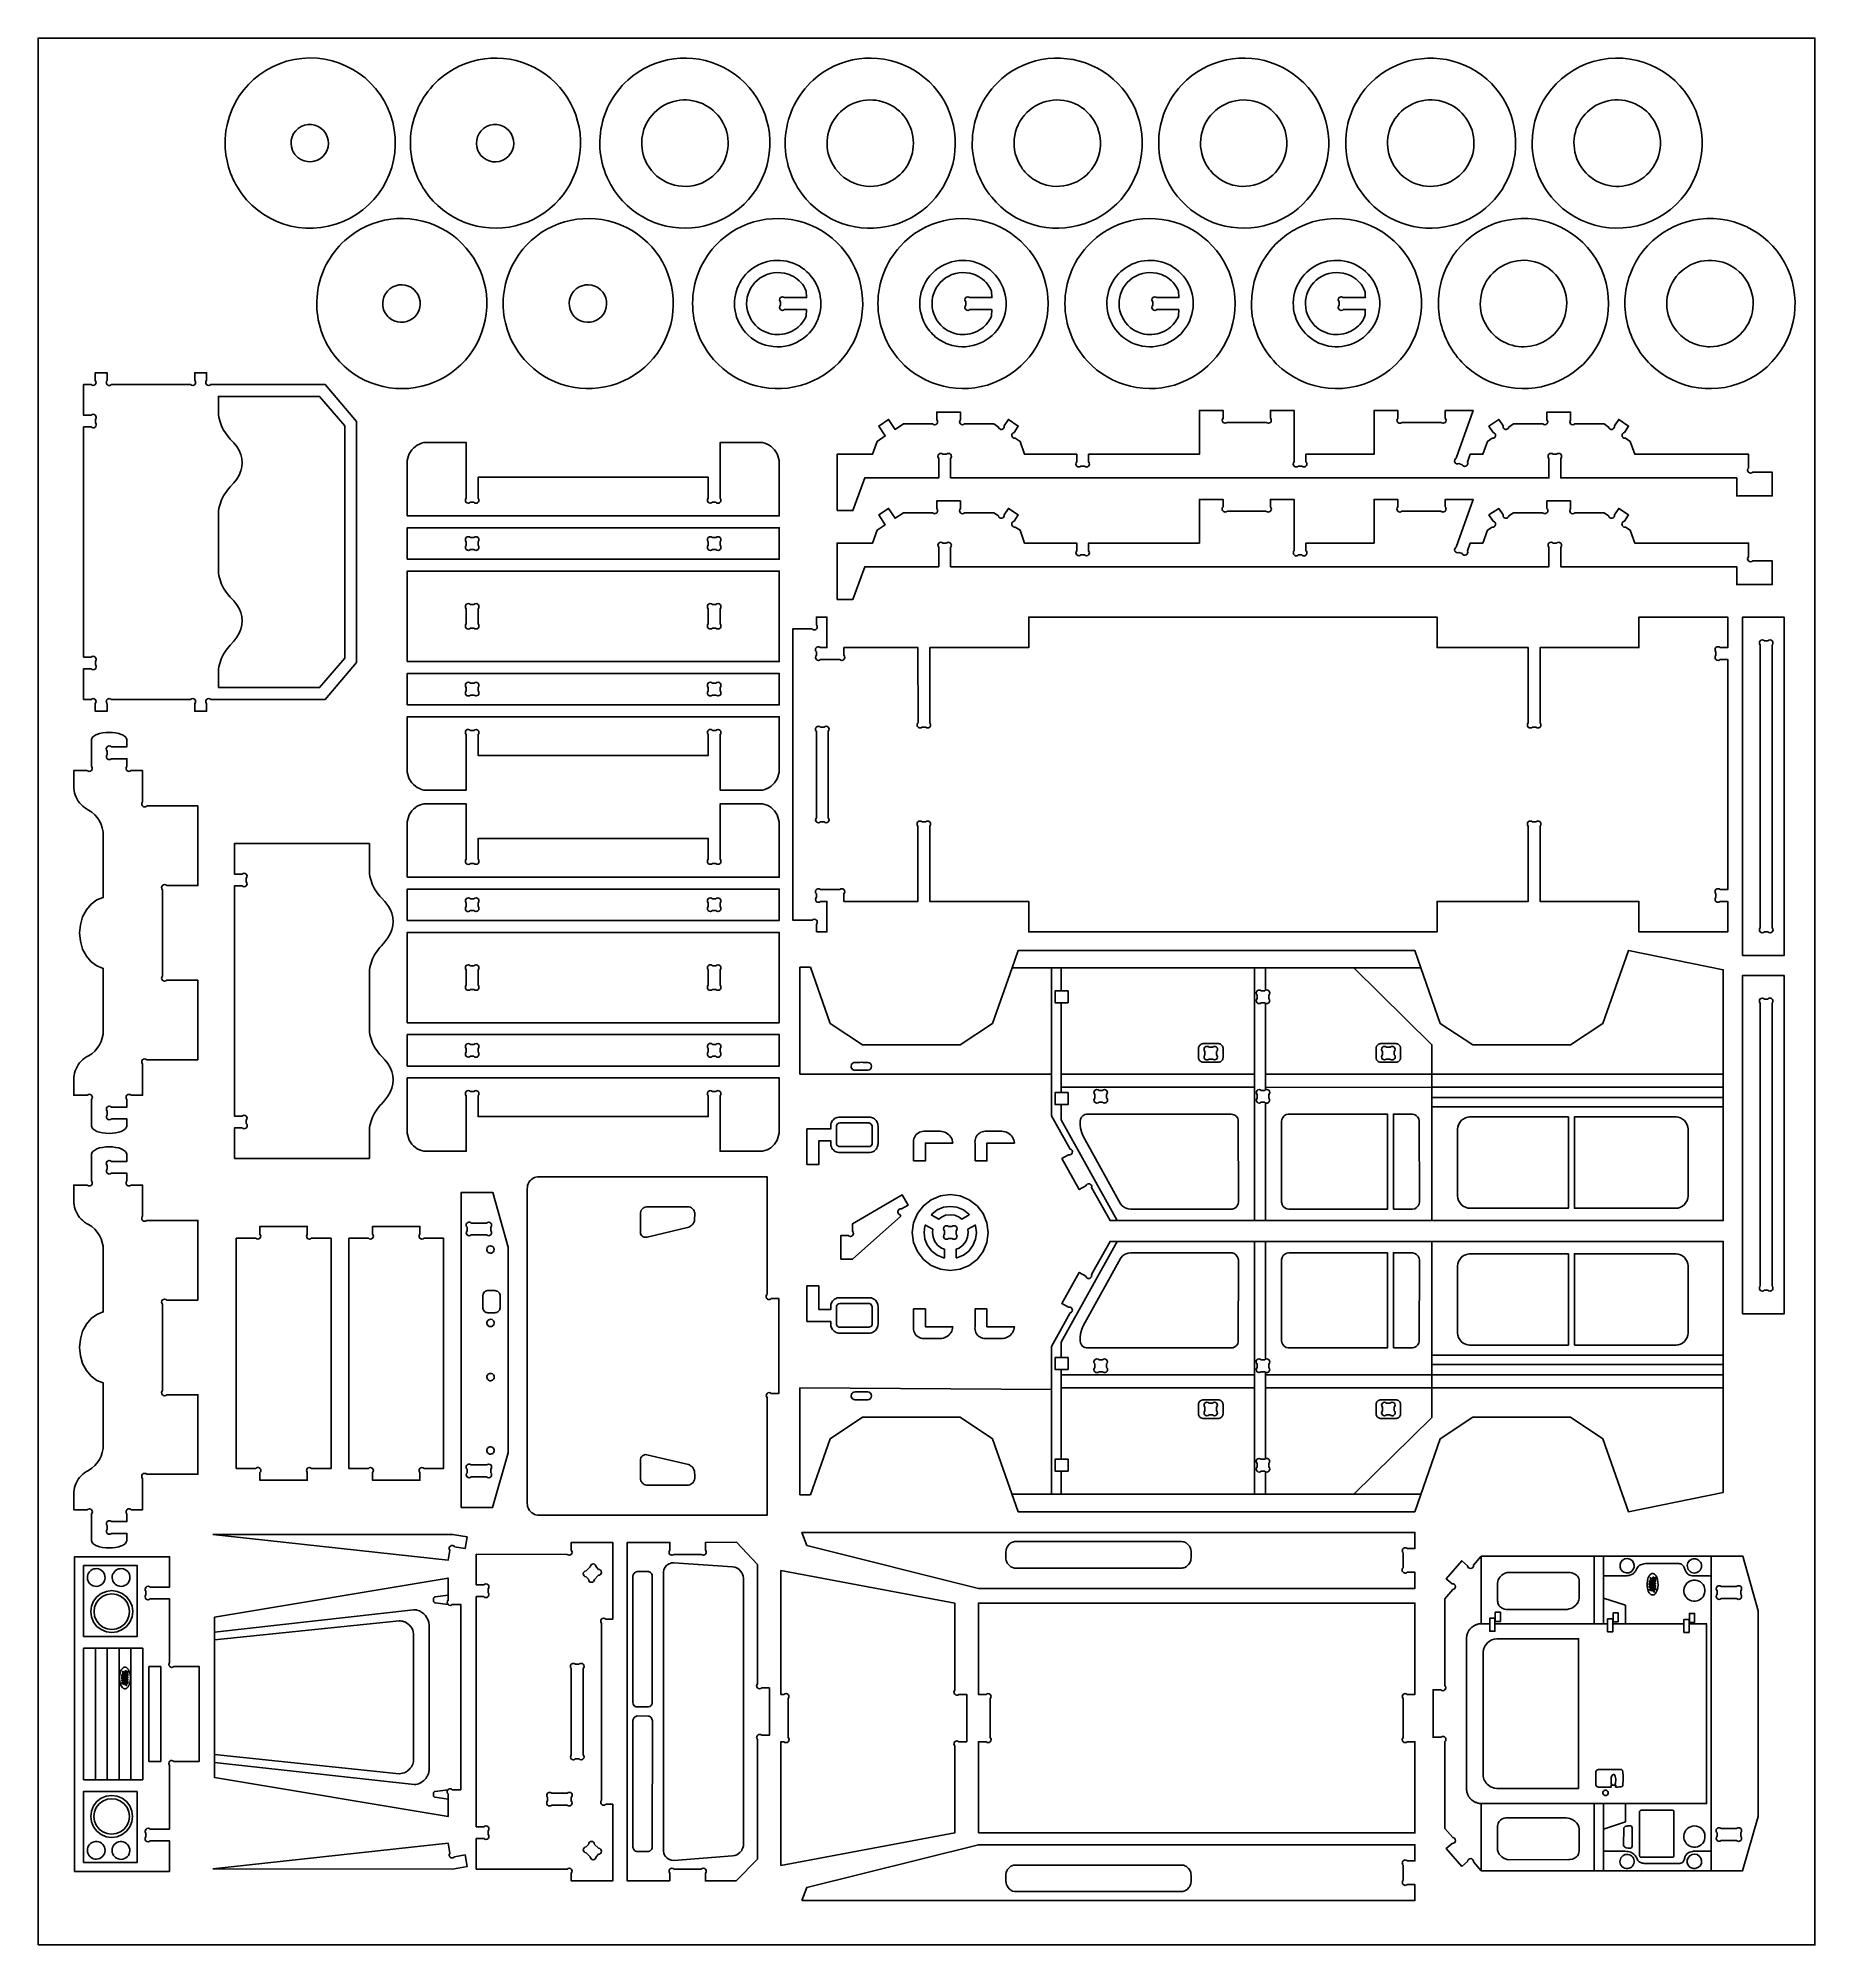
# Model space of a CAD drawing. Extents: x 6.8 to 25.5, y 2.6 to 22.7.
import ezdxf

# ---------------------------------------------------------------- set-up
doc = ezdxf.new("R2010")
doc.units = 0
doc.header["$MEASUREMENT"] = 0
doc.layers.get('0').update_dxf_attribs({"linetype": 'CONTINUOUS'})
doc.layers.add('ENGRAVING', color=1, linetype='CONTINUOUS')

msp = doc.modelspace()

# ---------------------------------------------------------------- linework, layer by layer
for points in [[(6.757, 2.617), (25.507, 2.617), (25.507, 22.742), (6.757, 22.742)], [(8.66, 15.887), (9.728, 15.887), (9.993, 16.198), (9.993, 18.649), (9.728, 18.96), (8.66, 18.96), (8.66, 18.763), (8.664, 18.74), (8.67, 18.716), (8.677, 18.693), (8.684, 18.671), (8.693, 18.649), (8.703, 18.627), (8.715, 18.606), (8.727, 18.586), (8.74, 18.566), (8.754, 18.547), (8.769, 18.528), (8.785, 18.511), (8.823, 18.472), (8.854, 18.432), (8.878, 18.391), (8.896, 18.349), (8.906, 18.306), (8.91, 18.263), (8.907, 18.219), (8.896, 18.175), (8.879, 18.131), (8.854, 18.088), (8.823, 18.047), (8.785, 18.006), (8.769, 17.989), (8.754, 17.97), (8.74, 17.951), (8.727, 17.931), (8.715, 17.911), (8.703, 17.89), (8.693, 17.868), (8.684, 17.846), (8.677, 17.824), (8.67, 17.801), (8.664, 17.778), (8.66, 17.754), (8.66, 17.093), (8.664, 17.069), (8.67, 17.046), (8.677, 17.023), (8.684, 17.001), (8.693, 16.979), (8.703, 16.957), (8.714, 16.936), (8.727, 16.916), (8.74, 16.896), (8.754, 16.877), (8.769, 16.858), (8.785, 16.841), (8.822, 16.802), (8.853, 16.762), (8.878, 16.721), (8.896, 16.679), (8.906, 16.636), (8.91, 16.593), (8.907, 16.549), (8.896, 16.504), (8.879, 16.461), (8.854, 16.418), (8.823, 16.377), (8.785, 16.336), (8.769, 16.319), (8.754, 16.3), (8.74, 16.281), (8.727, 16.261), (8.714, 16.241), (8.703, 16.22), (8.693, 16.198), (8.684, 16.176), (8.677, 16.153), (8.67, 16.131), (8.664, 16.107), (8.66, 16.084)], [(10.652, 17.242), (14.578, 17.242), (14.578, 17.574), (10.652, 17.574)], [(10.652, 16.162), (10.652, 17.117), (14.578, 17.117), (14.578, 16.162)], [(24.744, 13.059), (25.182, 13.058), (25.182, 16.631), (24.744, 16.631)], [(10.652, 15.705), (10.652, 16.037), (14.578, 16.037), (14.578, 15.705)], [(10.652, 13.429), (14.578, 13.429), (14.578, 13.761), (10.652, 13.761)], [(10.652, 12.35), (10.652, 13.304), (14.578, 13.304), (14.578, 12.35)], [(24.744, 9.277), (24.744, 12.85), (25.182, 12.85), (25.182, 9.277)], [(10.652, 11.893), (10.652, 12.225), (14.578, 12.225), (14.578, 11.893)], [(14.871, 10.855), (14.871, 11.229), (15.121, 11.229), (15.121, 11.259), (15.121, 11.272), (15.124, 11.284), (15.128, 11.296), (15.133, 11.307), (15.14, 11.317), (15.149, 11.326), (15.158, 11.335), (15.168, 11.342), (15.179, 11.347), (15.191, 11.351), (15.204, 11.354), (15.216, 11.354), (15.525, 11.354), (15.538, 11.354), (15.55, 11.351), (15.562, 11.347), (15.573, 11.342), (15.583, 11.335), (15.593, 11.326), (15.601, 11.317), (15.608, 11.307), (15.613, 11.296), (15.617, 11.284), (15.62, 11.272), (15.621, 11.259), (15.621, 11.075), (15.62, 11.063), (15.617, 11.05), (15.613, 11.039), (15.608, 11.027), (15.601, 11.017), (15.593, 11.008), (15.583, 10.999), (15.573, 10.992), (15.562, 10.987), (15.55, 10.983), (15.538, 10.981), (15.525, 10.98), (15.216, 10.98), (15.204, 10.981), (15.191, 10.983), (15.179, 10.987), (15.168, 10.992), (15.158, 10.999), (15.149, 11.008), (15.14, 11.017), (15.133, 11.027), (15.128, 11.039), (15.124, 11.05), (15.121, 11.063), (15.121, 11.075), (15.121, 11.105), (14.996, 11.105), (14.996, 10.855)], [(18.198, 10.417), (18.227, 10.397), (18.26, 10.384), (18.284, 10.381), (19.358, 10.382), (19.38, 10.389), (19.398, 10.401), (19.412, 10.418), (19.421, 10.439), (19.424, 10.458), (19.423, 11.32), (19.416, 11.342), (19.403, 11.361), (19.386, 11.375), (19.366, 11.383), (19.346, 11.386), (17.824, 11.386), (17.802, 11.38), (17.783, 11.368), (17.768, 11.352), (17.758, 11.332), (17.754, 11.309), (17.754, 11.274), (17.759, 11.236), (17.771, 11.187), (17.784, 11.152), (18.178, 10.439)], [(19.914, 10.395), (19.936, 10.385), (19.956, 10.381), (20.997, 10.381), (20.997, 11.386), (19.952, 11.386), (19.928, 11.38), (19.908, 11.367), (19.892, 11.35), (19.882, 11.328), (19.878, 11.308), (19.879, 10.455), (19.885, 10.431), (19.897, 10.411)], [(21.059, 10.381), (21.26, 10.381), (21.284, 10.387), (21.304, 10.4), (21.32, 10.417), (21.33, 10.439), (21.334, 10.459), (21.333, 11.312), (21.327, 11.336), (21.315, 11.356), (21.301, 11.37), (21.28, 11.381), (21.26, 11.386), (21.059, 11.386)], [(21.796, 10.414), (21.819, 10.402), (21.844, 10.394), (21.864, 10.392), (22.907, 10.391), (22.907, 11.356), (21.864, 11.356), (21.844, 11.353), (21.819, 11.345), (21.796, 11.333), (21.776, 11.317), (21.76, 11.297), (21.748, 11.274), (21.74, 11.249), (21.737, 11.229), (21.737, 10.518), (21.74, 10.498), (21.748, 10.473), (21.76, 10.451), (21.776, 10.431)], [(24.043, 10.392), (22.97, 10.391), (22.97, 11.356), (24.043, 11.356), (24.063, 11.353), (24.088, 11.345), (24.111, 11.333), (24.131, 11.317), (24.147, 11.297), (24.16, 11.274), (24.168, 11.249), (24.17, 11.229), (24.17, 10.518), (24.168, 10.498), (24.16, 10.473), (24.147, 10.451), (24.131, 10.431), (24.111, 10.414), (24.088, 10.402), (24.063, 10.394)], [(15.996, 10.892), (15.996, 11.079), (15.995, 11.094), (15.996, 11.11), (15.999, 11.125), (16.004, 11.14), (16.012, 11.153), (16.021, 11.166), (16.032, 11.177), (16.044, 11.186), (16.058, 11.194), (16.073, 11.199), (16.088, 11.202), (16.103, 11.204), (16.277, 11.204), (16.294, 11.202), (16.31, 11.199), (16.326, 11.194), (16.341, 11.187), (16.355, 11.178), (16.368, 11.167), (16.38, 11.155), (16.39, 11.142), (16.398, 11.127), (16.404, 11.112), (16.408, 11.095), (16.41, 11.079), (16.121, 11.079), (16.121, 10.892)], [(16.645, 10.892), (16.77, 10.892), (16.77, 11.079), (17.06, 11.079), (17.058, 11.095), (17.053, 11.112), (17.047, 11.127), (17.039, 11.142), (17.029, 11.155), (17.018, 11.167), (17.005, 11.178), (16.991, 11.187), (16.975, 11.194), (16.96, 11.199), (16.943, 11.202), (16.926, 11.204), (16.753, 11.204), (16.737, 11.202), (16.722, 11.199), (16.707, 11.194), (16.694, 11.186), (16.681, 11.177), (16.67, 11.166), (16.661, 11.153), (16.654, 11.14), (16.648, 11.125), (16.645, 11.11), (16.644, 11.094), (16.645, 11.079)], [(11.221, 7.235), (11.553, 7.235), (11.718, 7.809), (11.718, 9.982), (11.556, 10.558), (11.221, 10.558)], [(16.183, 9.789), (16.279, 9.749), (16.383, 9.735), (16.487, 9.749), (16.583, 9.789), (16.666, 9.852), (16.73, 9.935), (16.77, 10.032), (16.784, 10.135), (16.77, 10.239), (16.73, 10.336), (16.666, 10.419), (16.583, 10.482), (16.487, 10.522), (16.383, 10.536), (16.279, 10.522), (16.183, 10.482), (16.1, 10.419), (16.036, 10.336), (15.996, 10.239), (15.982, 10.135), (15.996, 10.032), (16.036, 9.935), (16.1, 9.852)], [(16.182, 10.323), (16.188, 10.331), (16.245, 10.375), (16.312, 10.402), (16.383, 10.412), (16.454, 10.402), (16.521, 10.375), (16.578, 10.331), (16.584, 10.323), (16.505, 10.278), (16.477, 10.299), (16.432, 10.318), (16.383, 10.324), (16.334, 10.318), (16.289, 10.299), (16.261, 10.278)], [(16.188, 9.94), (16.245, 9.896), (16.312, 9.869), (16.321, 9.868), (16.321, 9.959), (16.289, 9.972), (16.25, 10.002), (16.22, 10.041), (16.201, 10.087), (16.194, 10.135), (16.199, 10.17), (16.12, 10.215), (16.116, 10.207), (16.107, 10.135), (16.116, 10.064), (16.144, 9.997)], [(16.445, 9.868), (16.445, 9.959), (16.477, 9.972), (16.516, 10.002), (16.546, 10.041), (16.565, 10.087), (16.572, 10.135), (16.567, 10.17), (16.646, 10.215), (16.65, 10.207), (16.659, 10.135), (16.65, 10.064), (16.622, 9.997), (16.578, 9.94), (16.521, 9.896), (16.454, 9.869)], [(17.783, 8.934), (17.802, 8.923), (17.824, 8.917), (19.346, 8.917), (19.366, 8.919), (19.386, 8.928), (19.403, 8.942), (19.416, 8.96), (19.423, 8.982), (19.424, 9.844), (19.421, 9.863), (19.412, 9.884), (19.398, 9.901), (19.38, 9.914), (19.358, 9.921), (18.284, 9.922), (18.26, 9.918), (18.227, 9.906), (18.198, 9.886), (18.178, 9.863), (17.784, 9.15), (17.771, 9.116), (17.759, 9.067), (17.754, 9.029), (17.754, 8.994), (17.758, 8.971), (17.768, 8.951)], [(19.908, 8.935), (19.928, 8.923), (19.952, 8.917), (20.997, 8.917), (20.997, 9.922), (19.956, 9.921), (19.936, 9.918), (19.914, 9.908), (19.897, 9.892), (19.885, 9.872), (19.879, 9.848), (19.878, 8.994), (19.882, 8.974), (19.892, 8.953)], [(21.059, 8.917), (21.26, 8.917), (21.28, 8.922), (21.301, 8.933), (21.315, 8.946), (21.327, 8.967), (21.333, 8.99), (21.334, 9.844), (21.33, 9.864), (21.32, 9.885), (21.304, 9.903), (21.284, 9.915), (21.26, 9.921), (21.059, 9.922)], [(21.796, 8.969), (21.776, 8.986), (21.76, 9.006), (21.748, 9.028), (21.74, 9.054), (21.737, 9.074), (21.737, 9.784), (21.74, 9.804), (21.748, 9.829), (21.76, 9.852), (21.776, 9.872), (21.796, 9.888), (21.819, 9.901), (21.844, 9.908), (21.864, 9.911), (22.907, 9.911), (22.907, 8.947), (21.864, 8.947), (21.844, 8.949), (21.819, 8.957)], [(22.97, 8.947), (24.043, 8.947), (24.063, 8.949), (24.088, 8.957), (24.111, 8.969), (24.131, 8.986), (24.147, 9.006), (24.16, 9.028), (24.168, 9.054), (24.17, 9.074), (24.17, 9.784), (24.168, 9.804), (24.16, 9.829), (24.147, 9.852), (24.131, 9.872), (24.111, 9.888), (24.088, 9.901), (24.063, 9.908), (24.043, 9.911), (22.97, 9.911)], [(14.871, 9.198), (15.121, 9.198), (15.121, 9.169), (15.121, 9.156), (15.124, 9.144), (15.128, 9.132), (15.133, 9.121), (15.14, 9.111), (15.149, 9.101), (15.158, 9.093), (15.168, 9.086), (15.179, 9.081), (15.191, 9.077), (15.204, 9.074), (15.216, 9.073), (15.525, 9.073), (15.538, 9.074), (15.55, 9.077), (15.562, 9.081), (15.573, 9.086), (15.583, 9.093), (15.593, 9.101), (15.601, 9.111), (15.608, 9.121), (15.613, 9.132), (15.617, 9.144), (15.62, 9.156), (15.621, 9.169), (15.621, 9.353), (15.62, 9.365), (15.617, 9.378), (15.613, 9.389), (15.608, 9.4), (15.601, 9.411), (15.593, 9.42), (15.583, 9.428), (15.573, 9.435), (15.562, 9.441), (15.55, 9.445), (15.538, 9.447), (15.525, 9.448), (15.216, 9.448), (15.204, 9.447), (15.191, 9.445), (15.179, 9.441), (15.168, 9.435), (15.158, 9.428), (15.149, 9.42), (15.14, 9.411), (15.133, 9.4), (15.128, 9.389), (15.124, 9.378), (15.121, 9.365), (15.121, 9.353), (15.121, 9.323), (14.996, 9.323), (14.996, 9.573), (14.871, 9.573)], [(16.032, 9.043), (16.044, 9.034), (16.058, 9.026), (16.073, 9.021), (16.088, 9.018), (16.103, 9.017), (16.277, 9.017), (16.294, 9.018), (16.31, 9.021), (16.326, 9.026), (16.341, 9.033), (16.355, 9.042), (16.368, 9.053), (16.38, 9.065), (16.39, 9.078), (16.398, 9.093), (16.404, 9.109), (16.408, 9.125), (16.41, 9.141), (16.121, 9.141), (16.121, 9.329), (15.996, 9.329), (15.996, 9.141), (15.995, 9.126), (15.996, 9.11), (15.999, 9.095), (16.004, 9.08), (16.012, 9.067), (16.021, 9.054)], [(16.681, 9.043), (16.694, 9.034), (16.707, 9.026), (16.722, 9.021), (16.737, 9.018), (16.753, 9.017), (16.926, 9.017), (16.943, 9.018), (16.96, 9.021), (16.975, 9.026), (16.991, 9.033), (17.005, 9.042), (17.018, 9.053), (17.029, 9.065), (17.039, 9.078), (17.047, 9.093), (17.053, 9.109), (17.058, 9.125), (17.06, 9.141), (16.77, 9.141), (16.77, 9.329), (16.645, 9.329), (16.645, 9.141), (16.644, 9.126), (16.645, 9.11), (16.648, 9.095), (16.654, 9.08), (16.661, 9.067), (16.67, 9.054)], [(17.015, 6.613), (17.023, 6.607), (17.032, 6.603), (17.051, 6.596), (17.061, 6.594), (18.828, 6.594), (18.839, 6.595), (18.849, 6.597), (18.858, 6.601), (18.876, 6.61), (18.891, 6.623), (18.898, 6.631), (18.91, 6.648), (18.92, 6.673), (18.923, 6.683), (18.925, 6.706), (18.925, 6.768), (18.921, 6.79), (18.915, 6.81), (18.907, 6.824), (18.901, 6.833), (18.888, 6.848), (18.872, 6.86), (18.867, 6.863), (18.849, 6.87), (18.839, 6.872), (18.823, 6.874), (17.061, 6.873), (17.041, 6.869), (17.023, 6.86), (17.015, 6.855), (17.003, 6.845), (16.993, 6.833), (16.982, 6.815), (16.976, 6.8), (16.972, 6.784), (16.97, 6.762), (16.97, 6.7), (16.971, 6.689), (16.974, 6.673), (16.98, 6.657), (16.987, 6.643), (17, 6.627)], [(13.389, 3.538), (13.378, 3.55), (13.369, 3.564), (13.36, 3.584), (13.355, 3.606), (13.355, 3.618), (13.355, 6.554), (13.36, 6.576), (13.364, 6.586), (13.375, 6.605), (13.389, 6.622), (13.397, 6.629), (13.416, 6.64), (13.426, 6.644), (13.442, 6.649), (13.465, 6.651), (14.086, 6.606), (14.109, 6.603), (14.12, 6.599), (14.141, 6.589), (14.155, 6.579), (14.171, 6.563), (14.185, 6.544), (14.192, 6.529), (14.199, 6.507), (14.201, 6.489), (14.201, 3.668), (14.2, 3.662), (14.194, 3.64), (14.185, 3.619), (14.182, 3.614), (14.167, 3.596), (14.163, 3.592), (14.146, 3.577), (14.131, 3.569), (14.109, 3.561), (14.086, 3.557), (13.465, 3.509), (13.442, 3.511), (13.42, 3.517), (13.406, 3.525)], [(17.015, 3.2), (17.003, 3.209), (16.993, 3.221), (16.982, 3.239), (16.976, 3.254), (16.972, 3.27), (16.97, 3.292), (16.97, 3.354), (16.971, 3.365), (16.974, 3.382), (16.98, 3.397), (16.987, 3.411), (17, 3.427), (17.015, 3.441), (17.023, 3.447), (17.032, 3.451), (17.051, 3.458), (17.061, 3.46), (18.828, 3.46), (18.839, 3.459), (18.849, 3.457), (18.858, 3.453), (18.876, 3.444), (18.891, 3.431), (18.898, 3.424), (18.91, 3.406), (18.92, 3.382), (18.923, 3.371), (18.925, 3.348), (18.925, 3.287), (18.921, 3.264), (18.915, 3.244), (18.907, 3.23), (18.901, 3.221), (18.888, 3.206), (18.872, 3.194), (18.867, 3.191), (18.849, 3.184), (18.839, 3.182), (18.823, 3.18), (17.061, 3.181), (17.041, 3.185), (17.023, 3.194)]]:
    msp.add_lwpolyline(points, close=True)
for points in [[(8.86, 21.168, 0.860573), (10.499, 21.854, 0.861345), (8.731, 21.68, 0.074492), (8.758, 21.413, 0.074938)], [(10.84, 21.131, 0.69424), (12.475, 21.527, 0.694663), (10.98, 22.298, 0.180176), (10.692, 21.74, 0.180471)], [(12.839, 21.132, 0.694239), (14.473, 21.527, 0.694663), (12.979, 22.298, 0.180175), (12.691, 21.74, 0.180471)], [(14.819, 21.096, 0.685419), (16.432, 21.548, 0.685779), (14.935, 22.298, 0.186395), (14.645, 21.719, 0.186648)], [(16.82, 21.062, 0.685478), (18.408, 21.591, 0.685668), (16.877, 22.268, 0.186474), (16.616, 21.676, 0.186607)], [(18.736, 21.132, 0.694239), (20.371, 21.527, 0.694663), (18.876, 22.298, 0.180175), (18.589, 21.74, 0.180471)], [(20.761, 21.062, 0.685478), (22.349, 21.591, 0.685668), (20.819, 22.268, 0.186474), (20.557, 21.676, 0.186607)], [(22.786, 20.999, 0.820703), (24.25, 21.977, 0.820654), (22.523, 21.634, 0.098506), (22.592, 21.29, 0.098477)], [(13.182, 21.416, -0.686403), (13.734, 22.064, -0.685501), (13.76, 21.213, -0.186591), (13.432, 21.203, -0.185956)], [(15.149, 21.397, -0.686416), (15.668, 22.071, -0.685299), (15.736, 21.222, -0.186733), (15.409, 21.196, -0.185947)], [(17.134, 21.379, -0.823687), (17.766, 22.012, -0.822106), (17.42, 21.187, -0.097631), (17.259, 21.254, -0.096679)], [(19.102, 21.379, -0.823687), (19.733, 22.012, -0.822106), (19.388, 21.187, -0.097631), (19.227, 21.254, -0.096679)], [(21.088, 21.361, -0.713331), (21.573, 22.074, -0.712365), (21.631, 21.213, -0.167975), (21.334, 21.193, -0.167317)], [(23.069, 21.344, -0.731635), (23.541, 22.074, -0.730953), (23.578, 21.205, -0.155433), (23.302, 21.193, -0.154978)], [(9.442, 21.557, -0.929808), (9.792, 21.736, -0.930242), (9.472, 21.508, -0.03614), (9.455, 21.531, -0.036372)], [(11.398, 21.557, -0.929808), (11.748, 21.736, -0.930242), (11.427, 21.508, -0.03614), (11.411, 21.531, -0.036372)], [(9.851, 19.438, 0.69424), (11.486, 19.833, 0.694663), (9.992, 20.605, 0.180176), (9.704, 20.047, 0.180471)], [(11.844, 19.403, 0.68542), (13.456, 19.855, 0.685779), (11.959, 20.605, 0.186395), (11.669, 20.026, 0.186648)], [(13.842, 19.403, 0.685419), (15.455, 19.855, 0.685779), (13.958, 20.605, 0.186395), (13.668, 20.026, 0.186648)], [(15.853, 19.337, 0.685564), (17.415, 19.94, 0.685564), (15.853, 20.544, 0.186546), (15.62, 19.94, 0.186546)], [(17.827, 19.337, 0.685564), (19.388, 19.94, 0.685564), (17.827, 20.544, 0.186546), (17.593, 19.94, 0.186546)], [(19.824, 19.306, 0.820703), (21.288, 20.284, 0.820654), (19.561, 19.94, 0.098506), (19.629, 19.597, 0.098477)], [(21.829, 19.276, 0.740634), (23.304, 20.155, 0.740349), (21.589, 20.249, 0.149194), (21.561, 19.726, 0.149007)], [(23.829, 19.248, 0.731469), (25.267, 20.176, 0.731116), (23.557, 20.249, 0.155324), (23.534, 19.706, 0.155088)], [(14.172, 19.704, -0.686416), (14.691, 20.378, -0.685299), (14.759, 19.529, -0.186733), (14.432, 19.503, -0.185947)], [(16.139, 19.686, -0.823687), (16.771, 20.319, -0.822106), (16.425, 19.494, -0.097631), (16.264, 19.561, -0.096679)], [(18.126, 19.668, -0.713331), (18.61, 20.381, -0.712365), (18.668, 19.52, -0.167975), (18.372, 19.5, -0.167317)], [(20.107, 19.651, -0.731635), (20.578, 20.381, -0.730953), (20.616, 19.512, -0.155433), (20.34, 19.5, -0.154978)], [(22.095, 19.634, -0.750257), (22.552, 20.381, -0.749956), (22.568, 19.505, -0.142886), (22.313, 19.5, -0.142689)], [(24.078, 19.618, -0.82071), (24.575, 20.362, -0.820647), (24.4, 19.485, -0.09851), (24.226, 19.519, -0.098472)], [(10.417, 19.846, -0.844559), (10.724, 20.087, -0.844255), (10.514, 19.758, -0.084449), (10.458, 19.794, -0.08427)], [(12.385, 19.846, -0.844559), (12.692, 20.087, -0.844255), (12.482, 19.758, -0.084449), (12.426, 19.794, -0.08427)], [(14.867, 19.878), (14.634, 19.878, -1), (14.59, 19.922), (14.59, 19.959, -1), (14.634, 20.003), (14.867, 20.003, 0.000631), (14.862, 20.06, 0.074019), (14.858, 20.08, 0.096508), (14.806, 20.163, 0.152428), (14.634, 20.26, 0.235869), (14.347, 20.187, 0.463748), (14.353, 19.688, 0.167656), (14.555, 19.613, 0.167095), (14.76, 19.677, 0.066322), (14.821, 19.736, 0.075131), (14.858, 19.801, 0.074019), (14.862, 19.821, 0.000631)], [(16.822, 19.878), (16.59, 19.878, -1), (16.546, 19.922), (16.546, 19.959, -1), (16.59, 20.003), (16.822, 20.003, 0.000631), (16.818, 20.06, 0.074019), (16.814, 20.08, 0.096508), (16.761, 20.163, 0.152428), (16.589, 20.26, 0.235869), (16.303, 20.187, 0.463748), (16.309, 19.688, 0.167656), (16.511, 19.613, 0.167095), (16.716, 19.677, 0.066322), (16.777, 19.736, 0.075131), (16.814, 19.801, 0.074019), (16.818, 19.821, 0.000631)], [(18.796, 19.878), (18.564, 19.878, -1), (18.52, 19.922), (18.52, 19.959, -1), (18.564, 20.003), (18.796, 20.003, 0.000631), (18.792, 20.06, 0.074019), (18.787, 20.08, 0.096508), (18.735, 20.163, 0.152428), (18.563, 20.26, 0.235869), (18.277, 20.187, 0.463748), (18.283, 19.688, 0.167656), (18.484, 19.613, 0.167095), (18.69, 19.677, 0.066322), (18.75, 19.736, 0.075131), (18.787, 19.801, 0.074019), (18.792, 19.821, 0.000631)], [(20.764, 19.878), (20.531, 19.878, -1), (20.487, 19.922), (20.487, 19.959, -1), (20.531, 20.003), (20.764, 20.003, 0.000631), (20.76, 20.06, 0.074019), (20.755, 20.08, 0.096508), (20.703, 20.163, 0.152428), (20.531, 20.26, 0.235869), (20.244, 20.187, 0.463748), (20.251, 19.688, 0.167656), (20.452, 19.613, 0.167095), (20.657, 19.677, 0.066322), (20.718, 19.736, 0.075131), (20.755, 19.801, 0.074019), (20.76, 19.821, 0.000631)], [(7.235, 15.762), (7.316, 15.762, -1), (7.36, 15.718), (7.36, 15.637), (7.485, 15.637), (7.485, 15.718, -1), (7.529, 15.762), (8.366, 15.762, -1), (8.41, 15.718), (8.41, 15.637), (8.535, 15.637), (8.535, 15.718, -1), (8.579, 15.762), (9.785, 15.762), (10.118, 16.152), (10.118, 18.695), (9.785, 19.085), (8.579, 19.085, -1), (8.535, 19.129), (8.535, 19.21), (8.41, 19.21), (8.41, 19.129, -1), (8.366, 19.085), (7.529, 19.085, -1), (7.485, 19.129), (7.485, 19.21), (7.36, 19.21), (7.36, 19.129, -1), (7.316, 19.085), (7.235, 19.085), (7.235, 18.763), (7.316, 18.763, -1), (7.361, 18.719), (7.361, 18.682, -1), (7.316, 18.638), (7.236, 18.638), (7.236, 16.209), (7.316, 16.209, -1), (7.361, 16.165), (7.361, 16.128, -1), (7.316, 16.084), (7.235, 16.084)], [(15.189, 17.756), (15.355, 17.756), (15.48, 18.1), (16.261, 18.1), (16.261, 18.306, -1), (16.305, 18.35), (16.342, 18.35, -1), (16.386, 18.306), (16.386, 18.1), (22.701, 18.1), (22.701, 18.306, -1), (22.745, 18.35), (22.782, 18.35, -1), (22.826, 18.306), (22.826, 18.1), (24.682, 18.1), (24.682, 17.911), (25.057, 17.911), (25.057, 18.161), (24.851, 18.161, -1), (24.807, 18.205), (24.807, 18.35), (23.606, 18.35), (23.559, 18.486), (23.509, 18.519, -1), (23.497, 18.58), (23.541, 18.647), (23.437, 18.717), (23.392, 18.649, -1), (23.331, 18.637), (23.282, 18.67), (22.974, 18.67, -1), (22.93, 18.714), (22.93, 18.795), (22.68, 18.795), (22.68, 18.714, -1), (22.635, 18.67), (22.327, 18.67), (22.278, 18.637, -1), (22.217, 18.649), (22.172, 18.717), (22.068, 18.647), (22.113, 18.58, -1), (22.1, 18.519), (22.051, 18.486), (22.003, 18.35), (21.871, 18.35), (21.841, 18.267, -1), (21.785, 18.24), (21.75, 18.252, -1), (21.723, 18.308), (21.9, 18.812), (21.606, 18.812), (21.606, 18.731, -1), (21.562, 18.687), (21.15, 18.687, -1), (21.106, 18.731), (21.106, 18.812), (20.856, 18.812), (20.856, 18.35), (20.137, 18.35), (20.137, 18.269, -1), (20.093, 18.225), (20.056, 18.225, -1), (20.012, 18.269), (20.012, 18.812), (19.762, 18.812), (19.762, 18.731, -1), (19.718, 18.687), (19.306, 18.687, -1), (19.262, 18.731), (19.262, 18.812), (19.012, 18.812), (19.012, 18.35), (17.843, 18.35), (17.843, 18.269, -1), (17.799, 18.225), (17.762, 18.225, -1), (17.718, 18.269), (17.718, 18.35), (17.166, 18.35), (17.119, 18.486), (17.069, 18.519, -1), (17.057, 18.58), (17.101, 18.647), (16.997, 18.717), (16.953, 18.649, -1), (16.891, 18.637), (16.842, 18.67), (16.534, 18.67, -1), (16.49, 18.714), (16.49, 18.795), (16.24, 18.795), (16.24, 18.714, -1), (16.195, 18.67), (15.888, 18.67), (15.801, 18.612), (15.732, 18.717), (15.628, 18.647), (15.697, 18.543), (15.611, 18.486), (15.563, 18.35), (15.189, 18.35)], [(10.652, 17.699), (10.652, 18.259), (10.653, 18.284), (10.657, 18.308), (10.664, 18.332), (10.674, 18.356), (10.687, 18.377), (10.702, 18.398), (10.719, 18.416), (10.738, 18.432), (10.758, 18.446), (10.781, 18.458), (10.804, 18.467), (10.828, 18.473), (11.275, 18.473), (11.275, 17.887, 1), (11.32, 17.843), (11.356, 17.843, 1), (11.4, 17.887), (11.4, 18.108), (13.829, 18.108), (13.829, 17.887, 1), (13.873, 17.843), (13.91, 17.843, 1), (13.954, 17.887), (13.954, 18.473), (14.401, 18.473), (14.426, 18.467), (14.449, 18.458), (14.471, 18.446), (14.492, 18.432), (14.511, 18.416), (14.528, 18.398), (14.543, 18.377), (14.555, 18.356), (14.565, 18.332), (14.572, 18.308), (14.577, 18.284), (14.578, 18.259), (14.578, 17.699)], [(15.189, 16.818), (15.189, 17.412), (15.563, 17.412), (15.611, 17.549), (15.697, 17.606), (15.628, 17.71), (15.732, 17.779), (15.801, 17.675), (15.888, 17.732), (16.195, 17.732, 1), (16.24, 17.776), (16.24, 17.857), (16.49, 17.857), (16.49, 17.776, 1), (16.534, 17.732), (16.842, 17.732), (16.891, 17.699, 1), (16.953, 17.712), (16.997, 17.779), (17.101, 17.71), (17.057, 17.643, 1), (17.069, 17.581), (17.119, 17.549), (17.166, 17.412), (17.718, 17.412), (17.718, 17.332, 1), (17.762, 17.287), (17.799, 17.287, 1), (17.843, 17.332), (17.843, 17.412), (19.012, 17.412), (19.012, 17.874), (19.262, 17.874), (19.262, 17.794, 1), (19.306, 17.749), (19.718, 17.749, 1), (19.762, 17.794), (19.762, 17.874), (20.012, 17.874), (20.012, 17.332, 1), (20.056, 17.287), (20.093, 17.287, 1), (20.137, 17.332), (20.137, 17.412), (20.856, 17.412), (20.856, 17.874), (21.106, 17.874), (21.106, 17.794, 1), (21.15, 17.749), (21.562, 17.749, 1), (21.606, 17.794), (21.606, 17.874), (21.9, 17.874), (21.723, 17.37, 1), (21.75, 17.314), (21.785, 17.302, 1), (21.841, 17.329), (21.871, 17.412), (22.003, 17.412), (22.051, 17.549), (22.1, 17.581, 1), (22.113, 17.643), (22.068, 17.71), (22.172, 17.779), (22.217, 17.712, 1), (22.278, 17.699), (22.327, 17.732), (22.635, 17.732, 1), (22.68, 17.776), (22.68, 17.857), (22.93, 17.857), (22.93, 17.776, 1), (22.974, 17.732), (23.282, 17.732), (23.331, 17.699, 1), (23.392, 17.712), (23.437, 17.779), (23.541, 17.71), (23.497, 17.643, 1), (23.509, 17.581), (23.559, 17.549), (23.606, 17.412), (24.807, 17.412), (24.807, 17.268, 1), (24.851, 17.224), (25.057, 17.224), (25.057, 16.974), (24.682, 16.974), (24.682, 17.162), (22.826, 17.162), (22.826, 17.368, 1), (22.782, 17.412), (22.745, 17.412, 1), (22.701, 17.368), (22.701, 17.162), (16.386, 17.162), (16.386, 17.368, 1), (16.342, 17.412), (16.305, 17.412, 1), (16.261, 17.368), (16.261, 17.162), (15.48, 17.162), (15.355, 16.818)], [(11.32, 17.345), (11.356, 17.345, 1), (11.4, 17.389), (11.4, 17.426, 1), (11.356, 17.47), (11.32, 17.47, 1), (11.275, 17.426), (11.275, 17.389, 1)], [(13.873, 17.47), (13.91, 17.47, -1), (13.954, 17.426), (13.954, 17.389, -1), (13.91, 17.345), (13.873, 17.345, -1), (13.829, 17.389), (13.829, 17.426, -1)], [(11.275, 16.559), (11.275, 16.72, -1), (11.32, 16.765), (11.356, 16.765, -1), (11.4, 16.72), (11.4, 16.559, -1), (11.356, 16.515), (11.32, 16.515, -1)], [(13.954, 16.72), (13.954, 16.559, -1), (13.91, 16.515), (13.873, 16.515, -1), (13.829, 16.559), (13.829, 16.72, -1), (13.873, 16.765), (13.91, 16.765, -1)], [(14.97, 13.308), (14.97, 13.389, 1), (14.926, 13.433), (14.72, 13.433), (14.72, 16.506), (14.926, 16.506, 1), (14.97, 16.55), (14.97, 16.631), (15.081, 16.631), (15.081, 16.309), (15.014, 16.309, 1), (14.97, 16.265), (14.97, 16.228, 1), (15.014, 16.184), (15.217, 16.184, 1), (15.261, 16.228), (15.261, 16.309), (16.042, 16.309), (16.043, 15.514, 1), (16.087, 15.47), (16.123, 15.47, 1), (16.167, 15.514), (16.167, 16.309), (17.211, 16.309), (17.211, 16.631), (21.52, 16.631), (21.52, 16.309), (22.483, 16.309), (22.483, 15.514, 1), (22.527, 15.47), (22.563, 15.47, 1), (22.607, 15.514), (22.607, 16.309), (23.651, 16.309), (23.651, 16.631), (24.588, 16.631), (24.588, 16.309), (24.507, 16.309, 1), (24.463, 16.265), (24.463, 16.228, 1), (24.507, 16.184), (24.588, 16.184), (24.588, 13.755), (24.507, 13.755, 1), (24.463, 13.711), (24.463, 13.675, 1), (24.507, 13.63), (24.588, 13.63), (24.588, 13.308), (23.651, 13.308), (23.651, 13.63), (22.607, 13.63), (22.607, 14.426, 1), (22.563, 14.47), (22.526, 14.47, 1), (22.482, 14.426), (22.482, 13.63), (21.52, 13.63), (21.52, 13.308), (17.211, 13.308), (17.211, 13.63), (16.167, 13.63), (16.167, 14.426, 1), (16.123, 14.47), (16.086, 14.47, 1), (16.042, 14.426), (16.042, 13.63), (15.261, 13.63), (15.261, 13.711, 1), (15.217, 13.755), (15.014, 13.755, 1), (14.97, 13.711), (14.97, 13.675, 1), (15.014, 13.63), (15.081, 13.63), (15.081, 13.308)], [(24.931, 13.353), (24.931, 16.337, -1), (24.976, 16.381), (25.012, 16.381, -1), (25.056, 16.337), (25.056, 13.353, -1), (25.012, 13.308), (24.975, 13.308, -1)], [(11.356, 15.809), (11.32, 15.809, -1), (11.275, 15.853), (11.275, 15.89, -1), (11.32, 15.934), (11.356, 15.934, -1), (11.4, 15.89), (11.4, 15.853, -1)], [(13.873, 15.809), (13.91, 15.809, 1), (13.954, 15.853), (13.954, 15.89, 1), (13.91, 15.934), (13.873, 15.934, 1), (13.829, 15.89), (13.829, 15.853, 1)], [(10.702, 14.882), (10.687, 14.902), (10.674, 14.924), (10.664, 14.947), (10.657, 14.971), (10.653, 14.995), (10.652, 15.02), (10.652, 15.58), (14.578, 15.58), (14.578, 15.02), (14.577, 14.995), (14.572, 14.971), (14.565, 14.947), (14.555, 14.924), (14.543, 14.902), (14.528, 14.882), (14.511, 14.863), (14.492, 14.847), (14.471, 14.833), (14.449, 14.821), (14.426, 14.812), (14.401, 14.806), (13.954, 14.806), (13.954, 15.392, 1), (13.91, 15.436), (13.873, 15.436, 1), (13.829, 15.392), (13.829, 15.171), (11.4, 15.171), (11.4, 15.392, 1), (11.356, 15.436), (11.32, 15.436, 1), (11.275, 15.392), (11.275, 14.806), (10.828, 14.806), (10.804, 14.812), (10.781, 14.821), (10.758, 14.833), (10.738, 14.847), (10.719, 14.863)], [(7.329, 11.239), (7.324, 11.248), (7.321, 11.258), (7.32, 11.268), (7.32, 11.54, 1), (7.275, 11.585), (7.133, 11.585), (7.133, 11.771), (7.136, 11.795), (7.141, 11.819), (7.148, 11.842), (7.157, 11.864), (7.168, 11.886), (7.181, 11.906), (7.195, 11.926), (7.211, 11.944), (7.229, 11.961), (7.248, 11.976), (7.268, 11.989), (7.289, 12), (7.323, 12.023), (7.354, 12.05), (7.38, 12.081), (7.403, 12.115), (7.421, 12.151), (7.434, 12.19), (7.442, 12.23), (7.445, 12.271), (7.445, 12.923), (7.378, 12.949), (7.317, 12.993), (7.266, 13.054), (7.227, 13.128), (7.203, 13.21), (7.195, 13.298), (7.203, 13.385), (7.227, 13.468), (7.266, 13.542), (7.317, 13.603), (7.378, 13.647), (7.445, 13.673), (7.445, 14.325), (7.442, 14.366), (7.434, 14.406), (7.421, 14.444), (7.403, 14.481), (7.38, 14.515), (7.354, 14.546), (7.323, 14.573), (7.289, 14.595), (7.268, 14.607), (7.248, 14.62), (7.229, 14.636), (7.211, 14.652), (7.195, 14.67), (7.181, 14.69), (7.168, 14.71), (7.157, 14.732), (7.148, 14.754), (7.141, 14.777), (7.136, 14.801), (7.133, 14.825), (7.133, 15.012), (7.275, 15.012, 1), (7.32, 15.056), (7.32, 15.328), (7.321, 15.339), (7.324, 15.349), (7.329, 15.358), (7.336, 15.366), (7.344, 15.374), (7.354, 15.381), (7.365, 15.388), (7.378, 15.393), (7.406, 15.403), (7.438, 15.409), (7.472, 15.414), (7.507, 15.415), (7.542, 15.414), (7.575, 15.409), (7.607, 15.403), (7.635, 15.393), (7.648, 15.388), (7.659, 15.381), (7.669, 15.374), (7.678, 15.366), (7.684, 15.358), (7.69, 15.349), (7.693, 15.339), (7.694, 15.262), (7.53, 15.262, 1), (7.486, 15.217), (7.486, 15.181, 1), (7.53, 15.137), (7.694, 15.137), (7.694, 15.056, 1), (7.738, 15.012), (7.86, 15.012), (7.86, 14.682, 1), (7.904, 14.638), (8.444, 14.638), (8.444, 13.798), (8.114, 13.798, 1), (8.069, 13.754), (8.069, 12.843, 1), (8.114, 12.798), (8.444, 12.798), (8.444, 11.959), (7.904, 11.959, 1), (7.86, 11.915), (7.86, 11.585), (7.738, 11.585, 1), (7.694, 11.54), (7.694, 11.46), (7.53, 11.46, 1), (7.486, 11.416), (7.486, 11.379, 1), (7.53, 11.335), (7.694, 11.335), (7.694, 11.268), (7.693, 11.258), (7.69, 11.248), (7.684, 11.239), (7.678, 11.23), (7.669, 11.223), (7.659, 11.216), (7.648, 11.209), (7.635, 11.203), (7.607, 11.194), (7.575, 11.187), (7.542, 11.183), (7.507, 11.182), (7.472, 11.183), (7.438, 11.187), (7.406, 11.194), (7.378, 11.203), (7.365, 11.209), (7.354, 11.216), (7.344, 11.223), (7.336, 11.23)], [(15.095, 14.514), (15.095, 15.426, 1), (15.051, 15.47), (15.014, 15.47, 1), (14.97, 15.426), (14.97, 14.514, 1), (15.014, 14.47), (15.051, 14.47, 1)], [(10.652, 13.886), (14.578, 13.886), (14.578, 14.446), (14.577, 14.471), (14.572, 14.496), (14.565, 14.52), (14.555, 14.543), (14.543, 14.565), (14.528, 14.585), (14.511, 14.603), (14.492, 14.62), (14.471, 14.634), (14.449, 14.645), (14.426, 14.654), (14.401, 14.66), (13.954, 14.66), (13.954, 14.075, -1), (13.91, 14.031), (13.873, 14.031, -1), (13.829, 14.075), (13.829, 14.295), (11.4, 14.295), (11.4, 14.075, -1), (11.356, 14.031), (11.32, 14.031, -1), (11.275, 14.075), (11.275, 14.66), (10.828, 14.66), (10.804, 14.654), (10.781, 14.645), (10.758, 14.634), (10.738, 14.62), (10.719, 14.603), (10.702, 14.585), (10.687, 14.565), (10.674, 14.543), (10.664, 14.52), (10.657, 14.496), (10.653, 14.471), (10.652, 14.446)], [(8.829, 10.918), (10.254, 10.918), (10.254, 11.24), (10.258, 11.264), (10.264, 11.287), (10.27, 11.31), (10.278, 11.332), (10.287, 11.354), (10.297, 11.376), (10.308, 11.397), (10.32, 11.417), (10.334, 11.437), (10.348, 11.456), (10.363, 11.475), (10.379, 11.492), (10.417, 11.533), (10.448, 11.574), (10.473, 11.617), (10.49, 11.661), (10.501, 11.705), (10.504, 11.749), (10.5, 11.792), (10.489, 11.835), (10.472, 11.877), (10.447, 11.918), (10.416, 11.958), (10.379, 11.997), (10.363, 12.014), (10.348, 12.033), (10.334, 12.052), (10.32, 12.072), (10.308, 12.092), (10.297, 12.113), (10.287, 12.135), (10.278, 12.157), (10.27, 12.18), (10.264, 12.202), (10.258, 12.226), (10.254, 12.249), (10.254, 12.91), (10.258, 12.934), (10.264, 12.957), (10.27, 12.98), (10.278, 13.002), (10.287, 13.024), (10.297, 13.046), (10.308, 13.067), (10.32, 13.088), (10.334, 13.107), (10.348, 13.127), (10.363, 13.145), (10.379, 13.163), (10.417, 13.203), (10.448, 13.245), (10.473, 13.287), (10.49, 13.331), (10.501, 13.375), (10.504, 13.419), (10.5, 13.462), (10.489, 13.505), (10.472, 13.547), (10.447, 13.588), (10.416, 13.628), (10.379, 13.667), (10.363, 13.685), (10.348, 13.703), (10.334, 13.722), (10.32, 13.742), (10.308, 13.763), (10.297, 13.784), (10.287, 13.805), (10.278, 13.827), (10.27, 13.85), (10.264, 13.873), (10.258, 13.896), (10.254, 13.919), (10.254, 14.241), (8.829, 14.241), (8.829, 13.919), (8.91, 13.919, -1), (8.954, 13.875), (8.954, 13.838, -1), (8.91, 13.794), (8.829, 13.794), (8.829, 11.365), (8.91, 11.365, -1), (8.954, 11.321), (8.954, 11.285, -1), (8.91, 11.24), (8.829, 11.24)], [(11.32, 13.533), (11.356, 13.533, 1), (11.4, 13.577), (11.4, 13.614, 1), (11.356, 13.658), (11.32, 13.658, 1), (11.275, 13.614), (11.275, 13.577, 1)], [(13.873, 13.658), (13.91, 13.658, -1), (13.954, 13.614), (13.954, 13.577, -1), (13.91, 13.533), (13.873, 13.533, -1), (13.829, 13.577), (13.829, 13.614, -1)], [(14.796, 11.806), (17.451, 11.806), (17.451, 11.369), (17.649, 11.016, -1), (17.632, 10.956), (17.561, 10.916), (17.744, 10.589), (17.814, 10.628, -1), (17.875, 10.611), (18.07, 10.261), (18.145, 10.261), (19.593, 10.261), (19.71, 10.261), (21.466, 10.261), (24.54, 10.261), (24.54, 11.463), (24.54, 11.56), (24.54, 11.669), (24.54, 11.806), (24.54, 12.91), (23.54, 13.113), (23.27, 12.343), (22.927, 12.116), (21.898, 12.116), (21.554, 12.343), (21.35, 12.928), (21.285, 13.113), (17.1, 13.113), (17.035, 12.928), (16.83, 12.343), (16.487, 12.116), (15.458, 12.116), (15.114, 12.343), (14.907, 12.935), (14.796, 12.935)], [(11.356, 12.702), (11.32, 12.702, -1), (11.275, 12.746), (11.275, 12.908, -1), (11.32, 12.952), (11.356, 12.952, -1), (11.4, 12.908), (11.4, 12.746, -1)], [(13.954, 12.908), (13.954, 12.746, -1), (13.91, 12.702), (13.873, 12.702, -1), (13.829, 12.746), (13.829, 12.908, -1), (13.873, 12.952), (13.91, 12.952, -1)], [(19.664, 12.686), (19.7, 12.686, -1), (19.745, 12.642), (19.745, 12.605, -1), (19.7, 12.561), (19.664, 12.561, -1), (19.62, 12.605), (19.62, 12.642, -1)], [(25.056, 9.571), (25.056, 12.556, 1), (25.012, 12.6), (24.976, 12.6, 1), (24.931, 12.556), (24.931, 9.571, 1), (24.975, 9.527), (25.012, 9.527, 1)], [(11.32, 12.121), (11.356, 12.121, -1), (11.4, 12.077), (11.4, 12.041, -1), (11.356, 11.996), (11.32, 11.996, -1), (11.275, 12.041), (11.275, 12.077, -1)], [(13.873, 11.996), (13.91, 11.996, 1), (13.954, 12.041), (13.954, 12.077, 1), (13.91, 12.121), (13.873, 12.121, 1), (13.829, 12.077), (13.829, 12.041, 1)], [(19.194, 12.047), (19.194, 12.011, -1), (19.15, 11.967), (19.114, 11.967, -1), (19.07, 12.011), (19.07, 12.047, -1), (19.114, 12.091), (19.15, 12.091, -1)], [(20.944, 12.011), (20.944, 12.047, -1), (20.988, 12.091), (21.024, 12.091, -1), (21.069, 12.047), (21.069, 12.011, -1), (21.024, 11.967), (20.988, 11.967, -1)], [(10.702, 11.069), (10.687, 11.089), (10.674, 11.111), (10.664, 11.134), (10.657, 11.158), (10.653, 11.183), (10.652, 11.208), (10.652, 11.768), (14.578, 11.768), (14.578, 11.208), (14.577, 11.183), (14.572, 11.158), (14.565, 11.134), (14.555, 11.111), (14.543, 11.089), (14.528, 11.069), (14.511, 11.051), (14.492, 11.034), (14.471, 11.02), (14.449, 11.009), (14.426, 11), (14.401, 10.994), (13.954, 10.994), (13.954, 11.579, 1), (13.91, 11.624), (13.873, 11.624, 1), (13.829, 11.579), (13.829, 11.359), (11.4, 11.359), (11.4, 11.579, 1), (11.356, 11.624), (11.32, 11.624, 1), (11.275, 11.579), (11.275, 10.994), (10.828, 10.994), (10.804, 11), (10.781, 11.009), (10.758, 11.02), (10.738, 11.034), (10.719, 11.051)], [(18.033, 11.591), (18.033, 11.555, -1), (17.989, 11.511), (17.953, 11.511, -1), (17.908, 11.555), (17.908, 11.591, -1), (17.953, 11.635), (17.989, 11.635, -1)], [(19.664, 11.636), (19.7, 11.636, -1), (19.745, 11.592), (19.745, 11.555, -1), (19.7, 11.511), (19.664, 11.511, -1), (19.62, 11.555), (19.62, 11.592, -1)], [(7.336, 6.855), (7.329, 6.864), (7.324, 6.873), (7.321, 6.883), (7.32, 6.893), (7.32, 7.165, 1), (7.275, 7.21), (7.133, 7.21), (7.133, 7.396), (7.136, 7.42), (7.141, 7.444), (7.148, 7.467), (7.157, 7.489), (7.168, 7.511), (7.181, 7.531), (7.195, 7.551), (7.211, 7.569), (7.229, 7.586), (7.248, 7.601), (7.268, 7.614), (7.289, 7.625), (7.323, 7.648), (7.354, 7.675), (7.38, 7.706), (7.403, 7.74), (7.421, 7.776), (7.434, 7.815), (7.442, 7.855), (7.445, 7.896), (7.445, 8.548), (7.378, 8.574), (7.317, 8.618), (7.266, 8.679), (7.227, 8.753), (7.203, 8.835), (7.195, 8.923), (7.203, 9.01), (7.227, 9.093), (7.266, 9.167), (7.317, 9.228), (7.378, 9.272), (7.445, 9.298), (7.445, 9.95), (7.442, 9.991), (7.434, 10.031), (7.421, 10.069), (7.403, 10.106), (7.38, 10.14), (7.354, 10.171), (7.323, 10.198), (7.289, 10.22), (7.268, 10.232), (7.248, 10.245), (7.229, 10.261), (7.211, 10.277), (7.195, 10.295), (7.181, 10.315), (7.168, 10.335), (7.157, 10.357), (7.148, 10.379), (7.141, 10.402), (7.136, 10.426), (7.133, 10.45), (7.133, 10.637), (7.275, 10.637, 1), (7.32, 10.681), (7.32, 10.953), (7.321, 10.964), (7.324, 10.974), (7.329, 10.983), (7.336, 10.991), (7.344, 10.999), (7.354, 11.006), (7.365, 11.013), (7.378, 11.018), (7.406, 11.028), (7.438, 11.034), (7.472, 11.039), (7.507, 11.04), (7.542, 11.039), (7.575, 11.034), (7.607, 11.028), (7.635, 11.018), (7.648, 11.013), (7.659, 11.006), (7.669, 10.999), (7.678, 10.991), (7.684, 10.983), (7.69, 10.974), (7.693, 10.964), (7.694, 10.887), (7.53, 10.887, 1), (7.486, 10.842), (7.486, 10.806, 1), (7.53, 10.762), (7.694, 10.762), (7.694, 10.681, 1), (7.738, 10.637), (7.86, 10.637), (7.86, 10.307, 1), (7.904, 10.263), (8.444, 10.263), (8.444, 9.423), (8.114, 9.423, 1), (8.069, 9.379), (8.069, 8.468, 1), (8.114, 8.423), (8.444, 8.423), (8.444, 7.584), (7.904, 7.584, 1), (7.86, 7.54), (7.86, 7.21), (7.738, 7.21, 1), (7.694, 7.165), (7.694, 7.085), (7.53, 7.085, 1), (7.486, 7.041), (7.486, 7.004, 1), (7.53, 6.96), (7.694, 6.96), (7.694, 6.893), (7.693, 6.883), (7.69, 6.873), (7.684, 6.864), (7.678, 6.855), (7.669, 6.848), (7.659, 6.841), (7.648, 6.834), (7.635, 6.828), (7.607, 6.819), (7.575, 6.812), (7.542, 6.808), (7.507, 6.807), (7.472, 6.808), (7.438, 6.812), (7.406, 6.819), (7.378, 6.828), (7.365, 6.834), (7.354, 6.841), (7.344, 6.848)], [(11.955, 7.189), (11.944, 7.201), (11.935, 7.214), (11.928, 7.229), (11.923, 7.245), (11.92, 7.261), (11.919, 7.277), (11.919, 10.6), (11.92, 10.616), (11.923, 10.632), (11.928, 10.648), (11.935, 10.662), (11.944, 10.676), (11.955, 10.688), (11.967, 10.699), (11.981, 10.708), (11.996, 10.715), (12.011, 10.721), (12.027, 10.724), (12.044, 10.725), (14.449, 10.725), (14.449, 9.483, 1), (14.493, 9.438), (14.574, 9.438), (14.574, 8.438), (14.493, 8.438, 1), (14.449, 8.394), (14.449, 7.152), (12.044, 7.152), (12.027, 7.153), (12.011, 7.156), (11.996, 7.161), (11.981, 7.169), (11.967, 7.178)], [(15.227, 9.854), (15.227, 10.104), (15.307, 10.104, 1), (15.352, 10.149), (15.352, 10.229), (15.877, 10.533), (15.939, 10.425), (15.868, 10.384, 1), (15.852, 10.325), (15.861, 10.308), (15.352, 9.854)], [(8.848, 7.646), (9.054, 7.646, -1), (9.098, 7.602), (9.098, 7.521), (9.598, 7.521), (9.598, 7.602, -1), (9.642, 7.646), (9.848, 7.646), (9.848, 10.075), (9.642, 10.075, -1), (9.598, 10.119), (9.598, 10.2), (9.098, 10.2), (9.098, 10.119, -1), (9.054, 10.075), (8.848, 10.075)], [(10.036, 7.646), (10.242, 7.646, -1), (10.286, 7.602), (10.286, 7.521), (10.786, 7.521), (10.786, 7.602, -1), (10.83, 7.646), (11.036, 7.646), (11.036, 10.075), (10.83, 10.075, -1), (10.786, 10.119), (10.786, 10.2), (10.286, 10.2), (10.286, 10.119, -1), (10.242, 10.075), (10.036, 10.075)], [(11.328, 10.111), (11.49, 10.111, 1), (11.534, 10.155), (11.534, 10.192, 1), (11.49, 10.236), (11.328, 10.236, 1), (11.284, 10.192), (11.284, 10.155, 1)], [(16.445, 10.154), (16.445, 10.117, -1), (16.401, 10.073), (16.365, 10.073, -1), (16.321, 10.117), (16.321, 10.154, -1), (16.365, 10.198), (16.401, 10.198, -1)], [(14.796, 7.368), (14.796, 8.496), (17.451, 8.479), (17.451, 8.933), (17.649, 9.287, 1), (17.632, 9.347), (17.561, 9.386), (17.744, 9.714), (17.814, 9.674, 1), (17.875, 9.691), (18.07, 10.042), (18.145, 10.042), (24.54, 10.042), (24.54, 8.84), (24.54, 8.742), (24.54, 8.634), (24.54, 8.496), (24.54, 7.393), (23.54, 7.189), (23.27, 7.959), (22.927, 8.187), (21.898, 8.187), (21.554, 7.959), (21.285, 7.189), (17.1, 7.189), (16.83, 7.959), (16.487, 8.187), (15.458, 8.187), (15.114, 7.959), (14.907, 7.368)], [(17.908, 8.711), (17.908, 8.748, -1), (17.953, 8.792), (17.989, 8.792, -1), (18.033, 8.748), (18.033, 8.711, -1), (17.989, 8.667), (17.953, 8.667, -1)], [(19.664, 8.792), (19.7, 8.792, -1), (19.745, 8.747), (19.745, 8.711, -1), (19.7, 8.667), (19.664, 8.667, -1), (19.62, 8.711), (19.62, 8.747, -1)], [(19.07, 8.255), (19.07, 8.292, -1), (19.114, 8.336), (19.15, 8.336, -1), (19.194, 8.292), (19.194, 8.255, -1), (19.15, 8.211), (19.114, 8.211, -1)], [(20.944, 8.255), (20.944, 8.292, -1), (20.988, 8.336), (21.024, 8.336, -1), (21.069, 8.292), (21.069, 8.255, -1), (21.024, 8.211), (20.988, 8.211, -1)], [(11.328, 7.557), (11.49, 7.557, 1), (11.534, 7.601), (11.534, 7.638, 1), (11.49, 7.682), (11.328, 7.682, 1), (11.284, 7.638), (11.284, 7.601, 1)], [(19.664, 7.742), (19.7, 7.742, -1), (19.745, 7.697), (19.745, 7.661, -1), (19.7, 7.617), (19.664, 7.617, -1), (19.62, 7.661), (19.62, 7.697, -1)], [(8.601, 6.947), (11.13, 6.949), (11.284, 6.923), (11.263, 6.8), (11.152, 6.819, 1), (11.101, 6.783), (11.083, 6.677)], [(12.384, 3.292), (12.384, 3.373, 1), (12.34, 3.417), (11.38, 3.417), (11.38, 3.739), (11.461, 3.739, 1), (11.505, 3.783), (11.505, 3.82, 1), (11.461, 3.864), (11.38, 3.864), (11.38, 6.293), (11.461, 6.293, 1), (11.505, 6.337), (11.505, 6.374, 1), (11.461, 6.418), (11.38, 6.418), (11.38, 6.74), (12.34, 6.739, 1), (12.384, 6.783), (12.384, 6.865), (12.821, 6.865), (12.821, 6.056), (12.747, 6.056, 1), (12.703, 6.012), (12.703, 4.145, 1), (12.747, 4.101), (12.821, 4.101), (12.821, 3.292)], [(13.424, 3.292), (13.424, 3.373, -1), (13.468, 3.417), (13.755, 3.417, -1), (13.799, 3.373), (13.799, 3.292), (14.123, 3.292), (14.349, 3.523), (14.349, 4.784, -1), (14.393, 4.829), (14.474, 4.829), (14.474, 5.329), (14.393, 5.329, -1), (14.349, 5.373), (14.349, 6.631), (14.126, 6.866), (13.799, 6.865), (13.799, 6.784, -1), (13.755, 6.739), (13.468, 6.739, -1), (13.424, 6.783), (13.424, 6.865), (12.975, 6.865), (12.975, 3.292)], [(14.868, 6.831), (14.817, 6.97), (21.287, 6.97), (21.287, 6.8), (21.206, 6.8, 1), (21.162, 6.756), (21.162, 6.595, 1), (21.206, 6.55), (21.287, 6.55), (21.287, 6.38), (16.68, 6.38)], [(7.141, 3.392), (7.141, 6.714), (8.145, 6.714), (8.145, 6.393), (7.94, 6.393, 1), (7.895, 6.349), (7.895, 6.312, 1), (7.94, 6.268), (8.145, 6.268), (8.145, 5.598, 1), (8.19, 5.554), (8.457, 5.554), (8.457, 4.554), (8.19, 4.554, 1), (8.145, 4.51), (8.145, 3.839), (7.94, 3.839, 1), (7.895, 3.795), (7.895, 3.759, 1), (7.94, 3.714), (8.145, 3.714), (8.145, 3.392)], [(21.781, 3.445), (21.842, 3.498, -1), (21.905, 3.493), (21.986, 3.397), (23.179, 3.397), (23.276, 3.397), (24.412, 3.397), (24.743, 3.397), (24.909, 3.971), (24.909, 6.144), (24.747, 6.72), (24.412, 6.72), (23.276, 6.72), (23.179, 6.72), (21.986, 6.72), (21.905, 6.624, -1), (21.842, 6.619), (21.781, 6.672), (21.618, 6.482), (21.68, 6.429, -1), (21.685, 6.367), (21.603, 6.271), (21.603, 5.353, -1), (21.559, 5.309), (21.478, 5.309), (21.478, 4.809), (21.559, 4.809, -1), (21.603, 4.764), (21.603, 3.846), (21.685, 3.75, -1), (21.68, 3.688), (21.618, 3.635)], [(11.083, 6.309), (11.083, 6.254, 1), (11.127, 6.209), (11.217, 6.21), (11.217, 4.255), (11.127, 4.255, 1), (11.083, 4.211), (11.083, 4.156), (11.083, 3.971), (8.62, 4.383), (8.62, 4.543), (8.62, 4.626), (8.62, 5.835), (8.62, 5.918), (8.62, 6.077), (11.083, 6.489)], [(12.671, 6.58), (12.646, 6.606, 1), (12.583, 6.607), (12.54, 6.565, 1), (12.54, 6.502), (12.565, 6.476, 1), (12.628, 6.475), (12.671, 6.518, 1)], [(14.595, 3.456), (16.43, 3.799), (16.43, 4.717, -1), (16.474, 4.761), (16.557, 4.761), (16.557, 5.261), (16.474, 5.261, -1), (16.43, 5.306), (16.43, 6.224), (14.595, 6.567), (14.595, 5.261), (14.628, 5.261, -1), (14.672, 5.217), (14.672, 4.806, -1), (14.628, 4.761), (14.595, 4.761)], [(24.725, 6.354), (24.725, 6.317, -1), (24.68, 6.273), (24.519, 6.273, -1), (24.475, 6.317), (24.475, 6.354, -1), (24.519, 6.398), (24.68, 6.398, -1)], [(16.68, 3.799), (21.287, 3.799), (21.287, 4.761), (21.206, 4.761, -1), (21.162, 4.806), (21.162, 5.217, -1), (21.206, 5.261), (21.287, 5.261), (21.287, 6.224), (16.68, 6.224), (16.68, 5.261), (16.761, 5.261, -1), (16.805, 5.217), (16.805, 4.806, -1), (16.761, 4.761), (16.68, 4.761)], [(12.509, 5.534), (12.509, 4.623, -1), (12.465, 4.579), (12.428, 4.579, -1), (12.384, 4.623), (12.384, 5.534, -1), (12.428, 5.579), (12.465, 5.579, -1)], [(12.384, 4.136), (12.384, 4.172, 1), (12.34, 4.217), (12.178, 4.217, 1), (12.134, 4.172), (12.134, 4.136, 1), (12.178, 4.092), (12.34, 4.092, 1)], [(24.725, 3.763), (24.725, 3.8, 1), (24.68, 3.844), (24.519, 3.844, 1), (24.475, 3.8), (24.475, 3.763, 1), (24.519, 3.719), (24.68, 3.719, 1)], [(8.601, 3.419), (11.083, 3.69), (11.101, 3.584, 1), (11.152, 3.548), (11.263, 3.567), (11.284, 3.444), (11.13, 3.417)], [(12.54, 3.651), (12.565, 3.678, -1), (12.628, 3.678), (12.671, 3.636, -1), (12.671, 3.573), (12.646, 3.547, -1), (12.583, 3.547), (12.54, 3.589, -1)], [(14.817, 3.084), (14.868, 3.223), (16.68, 3.674), (21.287, 3.674), (21.287, 3.504), (21.206, 3.504, 1), (21.162, 3.46), (21.162, 3.298, 1), (21.206, 3.254), (21.287, 3.254), (21.287, 3.084)]]:
    msp.add_lwpolyline(points, format="xyb", close=True)
for points in [[(10.255, 12.242), (10.255, 12.249)], [(20.643, 7.375), (20.64, 7.372)], [(13.31, 6.593), (13.31, 6.592)], [(13.31, 3.567), (13.31, 3.567)]]:
    msp.add_lwpolyline(points)
at = {"layer": 'ENGRAVING'}
for points in [[(17.035, 12.928), (17.451, 12.928), (17.451, 11.806)], [(17.451, 12.928), (17.555, 12.928), (17.555, 12.686), (17.627, 12.686), (17.627, 12.561), (17.555, 12.561), (17.49, 12.561), (17.49, 12.686), (17.555, 12.686)], [(17.555, 12.928), (19.593, 12.928), (19.593, 11.806), (17.555, 11.806), (17.555, 12.561)], [(19.593, 12.928), (19.71, 12.928), (20.643, 12.928)], [(19.71, 12.928), (19.71, 12.692)], [(21.35, 12.928), (20.643, 12.928), (21.466, 12.118), (21.466, 11.806), (21.466, 11.669), (24.54, 11.669)], [(19.71, 11.806), (19.71, 12.554)], [(17.555, 11.806), (17.555, 11.669), (19.593, 11.669)], [(19.593, 10.261), (19.593, 11.669), (19.593, 11.806)], [(19.71, 11.668), (19.71, 11.806), (21.466, 11.806), (24.54, 11.806)], [(17.555, 11.612), (17.49, 11.612), (17.49, 11.486), (17.555, 11.486), (17.627, 11.486), (17.627, 11.612), (17.555, 11.612), (17.555, 11.669)], [(18.145, 10.261), (17.555, 11.324), (17.555, 11.486)], [(19.71, 11.643), (19.71, 11.668), (21.466, 11.669), (21.466, 11.56), (21.466, 11.463), (24.54, 11.463)], [(19.71, 10.261), (19.71, 11.504)], [(24.54, 11.56), (21.466, 11.56)], [(21.466, 10.261), (21.466, 11.463)], [(17.555, 8.69), (17.49, 8.69), (17.49, 8.816), (17.555, 8.816), (17.555, 8.978), (18.145, 10.042)], [(19.593, 10.041), (19.593, 8.634)], [(19.71, 10.041), (19.71, 8.798)], [(21.466, 10.041), (21.466, 8.84), (21.466, 8.742), (21.466, 8.634), (21.466, 8.496), (21.466, 8.185), (20.643, 7.375)], [(17.555, 8.816), (17.627, 8.816), (17.627, 8.69), (17.555, 8.69), (17.555, 8.634)], [(19.71, 8.66), (19.71, 8.634), (21.466, 8.634), (24.54, 8.634)], [(21.466, 8.84), (24.54, 8.84)], [(24.54, 8.742), (21.466, 8.742)], [(17.451, 8.479), (17.451, 7.375), (17.555, 7.375), (17.555, 7.617)], [(17.555, 8.496), (17.555, 7.742), (17.49, 7.742), (17.49, 7.617), (17.555, 7.617), (17.627, 7.617), (17.627, 7.742), (17.555, 7.742)], [(19.593, 8.496), (19.593, 7.376)], [(19.71, 8.634), (19.71, 8.496)], [(19.71, 7.748), (19.71, 8.496), (21.466, 8.496), (24.54, 8.496)], [(19.71, 7.61), (19.71, 7.375), (20.643, 7.375), (21.347, 7.375)], [(17.043, 7.375), (17.451, 7.375)], [(17.555, 7.375), (19.71, 7.375)], [(21.986, 6.007), (21.986, 6.72)], [(23.179, 6.72), (23.179, 6.007), (23.179, 6.006)], [(23.276, 6.72), (23.276, 6.511), (23.276, 6.276), (23.508, 6.202), (23.508, 6.007), (23.374, 6.007), (23.374, 5.922), (23.32, 5.922), (23.32, 6.007), (23.32, 6.058), (23.374, 6.058), (23.374, 6.007)], [(24.412, 6.511), (24.412, 3.605), (24.412, 3.397)], [(22.131, 6.007), (22.131, 5.927), (22.076, 5.927), (22.076, 6.007), (22.076, 6.064), (22.131, 6.064), (22.131, 6.007), (23.179, 6.007), (23.276, 6.007), (23.276, 6.276)], [(23.508, 6.007), (24.124, 6.007), (24.125, 6.052), (24.179, 6.052), (24.179, 5.915), (24.125, 5.915), (24.124, 6.007)], [(21.986, 4.108), (21.984, 4.108), (21.965, 4.11), (21.957, 4.112), (21.95, 4.113), (21.943, 4.115), (21.935, 4.118), (21.929, 4.12), (21.922, 4.123), (21.915, 4.127), (21.909, 4.13), (21.903, 4.134), (21.897, 4.138), (21.891, 4.143), (21.885, 4.148), (21.88, 4.152), (21.874, 4.158), (21.87, 4.163), (21.865, 4.169), (21.86, 4.175), (21.856, 4.181), (21.852, 4.187), (21.849, 4.193), (21.846, 4.2), (21.843, 4.207), (21.84, 4.214), (21.838, 4.221), (21.836, 4.228), (21.834, 4.235), (21.833, 4.243), (21.832, 4.25), (21.831, 4.258), (21.831, 5.857), (21.832, 5.865), (21.833, 5.873), (21.834, 5.88), (21.836, 5.887), (21.838, 5.895), (21.84, 5.902), (21.843, 5.909), (21.846, 5.915), (21.849, 5.922), (21.852, 5.928), (21.856, 5.935), (21.86, 5.941), (21.865, 5.946), (21.87, 5.952), (21.874, 5.957), (21.88, 5.963), (21.885, 5.968), (21.891, 5.972), (21.897, 5.977), (21.903, 5.981), (21.909, 5.985), (21.915, 5.988), (21.922, 5.992), (21.929, 5.995), (21.935, 5.997), (21.943, 6), (21.95, 6.002), (21.957, 6.004), (21.965, 6.005), (21.972, 6.006), (21.984, 6.007), (21.986, 6.007), (22.076, 6.007)], [(23.321, 6.007), (23.32, 6.007), (23.276, 6.007)], [(23.508, 4.108), (24.365, 4.108), (24.365, 6.007)], [(24.179, 6.007), (24.365, 6.007), (24.367, 6.007)], [(7.362, 4.36), (7.237, 4.36), (7.237, 5.747), (7.362, 5.747), (7.362, 4.36), (7.487, 4.36)], [(7.362, 5.747), (7.487, 5.747)], [(7.612, 4.36), (7.487, 4.36), (7.487, 5.747), (7.612, 5.747), (7.737, 5.747), (7.862, 5.747), (7.862, 4.36), (7.737, 4.36), (7.612, 4.36), (7.612, 5.747)], [(7.737, 4.36), (7.737, 5.747)], [(7.648, 5.405), (7.647, 5.405), (7.646, 5.406)], [(21.986, 3.397), (21.986, 4.108), (23.179, 4.108), (23.276, 4.108), (23.276, 3.84), (23.276, 3.605), (23.276, 3.397)], [(23.179, 3.397), (23.179, 4.108)], [(23.276, 4.108), (23.508, 4.108), (23.508, 3.914), (23.276, 3.84)]]:
    msp.add_lwpolyline(points, dxfattribs=at)
for points in [[(19.026, 11.941), (19.03, 11.938), (19.035, 11.936), (19.04, 11.934), (19.045, 11.933), (19.051, 11.932), (19.053, 11.932), (19.056, 11.932), (19.208, 11.932), (19.21, 11.932), (19.213, 11.932), (19.219, 11.933), (19.224, 11.934), (19.229, 11.936), (19.234, 11.938), (19.238, 11.941), (19.242, 11.944), (19.246, 11.948), (19.25, 11.952), (19.253, 11.956), (19.256, 11.96), (19.258, 11.965), (19.26, 11.97), (19.261, 11.975), (19.262, 11.981), (19.262, 11.984), (19.262, 12.081), (19.261, 12.087), (19.26, 12.092), (19.258, 12.097), (19.256, 12.102), (19.253, 12.106), (19.25, 12.11), (19.246, 12.114), (19.242, 12.118), (19.238, 12.121), (19.234, 12.124), (19.229, 12.126), (19.224, 12.128), (19.219, 12.129), (19.213, 12.13), (19.21, 12.13), (19.208, 12.13), (19.056, 12.13), (19.053, 12.13), (19.051, 12.13), (19.045, 12.129), (19.04, 12.128), (19.035, 12.126), (19.03, 12.124), (19.026, 12.121), (19.022, 12.118), (19.018, 12.114), (19.014, 12.11), (19.011, 12.106), (19.008, 12.102), (19.006, 12.097), (19.004, 12.092), (19.003, 12.087), (19.002, 12.081), (19.002, 11.981), (19.003, 11.975), (19.004, 11.97), (19.006, 11.965), (19.008, 11.96), (19.011, 11.956), (19.014, 11.952), (19.018, 11.948), (19.022, 11.944)], [(20.896, 11.944), (20.9, 11.941), (20.904, 11.938), (20.909, 11.936), (20.914, 11.934), (20.919, 11.933), (20.925, 11.932), (20.928, 11.932), (20.93, 11.932), (21.082, 11.932), (21.084, 11.932), (21.087, 11.932), (21.093, 11.933), (21.098, 11.934), (21.103, 11.936), (21.108, 11.938), (21.112, 11.941), (21.116, 11.944), (21.12, 11.948), (21.124, 11.952), (21.127, 11.956), (21.13, 11.96), (21.132, 11.965), (21.134, 11.97), (21.135, 11.975), (21.136, 11.981), (21.136, 12.081), (21.135, 12.087), (21.134, 12.092), (21.132, 12.097), (21.13, 12.102), (21.127, 12.106), (21.124, 12.11), (21.12, 12.114), (21.116, 12.118), (21.112, 12.121), (21.108, 12.124), (21.103, 12.126), (21.098, 12.128), (21.093, 12.129), (21.087, 12.13), (21.084, 12.13), (21.082, 12.13), (20.93, 12.13), (20.928, 12.13), (20.925, 12.13), (20.919, 12.129), (20.914, 12.128), (20.909, 12.126), (20.904, 12.124), (20.9, 12.121), (20.896, 12.118), (20.892, 12.114), (20.888, 12.11), (20.885, 12.106), (20.882, 12.102), (20.88, 12.097), (20.878, 12.092), (20.877, 12.087), (20.876, 12.081), (20.876, 11.981), (20.877, 11.975), (20.878, 11.97), (20.88, 11.965), (20.882, 11.96), (20.885, 11.956), (20.888, 11.952), (20.892, 11.948)], [(11.469, 9.301), (11.459, 9.313), (11.456, 9.317), (11.452, 9.327), (11.45, 9.338), (11.45, 9.468), (11.452, 9.484), (11.456, 9.494), (11.459, 9.499), (11.469, 9.51), (11.478, 9.516), (11.488, 9.52), (11.499, 9.522), (11.578, 9.523), (11.589, 9.521), (11.599, 9.518), (11.604, 9.516), (11.612, 9.51), (11.62, 9.503), (11.626, 9.494), (11.63, 9.484), (11.632, 9.474), (11.632, 9.34), (11.631, 9.332), (11.628, 9.322), (11.626, 9.317), (11.62, 9.309), (11.612, 9.301), (11.608, 9.298), (11.599, 9.293), (11.589, 9.29), (11.578, 9.289), (11.504, 9.289), (11.493, 9.29), (11.483, 9.293), (11.478, 9.295)], [(17.555, 8.496), (19.593, 8.496), (19.593, 8.634), (17.555, 8.634)], [(19.026, 8.182), (19.022, 8.185), (19.018, 8.188), (19.014, 8.192), (19.011, 8.196), (19.008, 8.201), (19.006, 8.206), (19.004, 8.211), (19.003, 8.216), (19.002, 8.221), (19.002, 8.322), (19.003, 8.327), (19.004, 8.332), (19.006, 8.337), (19.008, 8.342), (19.011, 8.347), (19.014, 8.351), (19.018, 8.355), (19.022, 8.358), (19.026, 8.361), (19.03, 8.364), (19.035, 8.366), (19.04, 8.368), (19.045, 8.37), (19.051, 8.37), (19.053, 8.371), (19.056, 8.371), (19.208, 8.371), (19.21, 8.371), (19.213, 8.37), (19.219, 8.37), (19.224, 8.368), (19.229, 8.366), (19.234, 8.364), (19.238, 8.361), (19.242, 8.358), (19.246, 8.355), (19.25, 8.351), (19.253, 8.347), (19.256, 8.342), (19.258, 8.337), (19.26, 8.332), (19.261, 8.327), (19.262, 8.322), (19.262, 8.319), (19.262, 8.221), (19.261, 8.216), (19.26, 8.211), (19.258, 8.206), (19.256, 8.201), (19.253, 8.196), (19.25, 8.192), (19.246, 8.188), (19.242, 8.185), (19.238, 8.182), (19.234, 8.179), (19.229, 8.177), (19.224, 8.175), (19.219, 8.173), (19.213, 8.173), (19.21, 8.172), (19.208, 8.172), (19.056, 8.172), (19.053, 8.172), (19.051, 8.173), (19.045, 8.173), (19.04, 8.175), (19.035, 8.177), (19.03, 8.179)], [(20.9, 8.182), (20.896, 8.185), (20.892, 8.188), (20.888, 8.192), (20.885, 8.196), (20.882, 8.201), (20.88, 8.206), (20.878, 8.211), (20.877, 8.216), (20.876, 8.221), (20.876, 8.322), (20.877, 8.327), (20.878, 8.332), (20.88, 8.337), (20.882, 8.342), (20.885, 8.347), (20.888, 8.351), (20.892, 8.355), (20.896, 8.358), (20.9, 8.361), (20.904, 8.364), (20.909, 8.366), (20.914, 8.368), (20.919, 8.37), (20.925, 8.37), (20.928, 8.371), (20.93, 8.371), (21.082, 8.371), (21.084, 8.371), (21.087, 8.37), (21.093, 8.37), (21.098, 8.368), (21.103, 8.366), (21.108, 8.364), (21.112, 8.361), (21.116, 8.358), (21.12, 8.355), (21.124, 8.351), (21.127, 8.347), (21.13, 8.342), (21.132, 8.337), (21.134, 8.332), (21.135, 8.327), (21.136, 8.322), (21.136, 8.221), (21.135, 8.216), (21.134, 8.211), (21.132, 8.206), (21.13, 8.201), (21.127, 8.196), (21.124, 8.192), (21.12, 8.188), (21.116, 8.185), (21.112, 8.182), (21.108, 8.179), (21.103, 8.177), (21.098, 8.175), (21.093, 8.173), (21.087, 8.173), (21.084, 8.172), (21.082, 8.172), (20.93, 8.172), (20.928, 8.172), (20.925, 8.173), (20.919, 8.173), (20.914, 8.175), (20.909, 8.177), (20.904, 8.179)], [(11.501, 7.81), (11.496, 7.82), (11.493, 7.831), (11.493, 7.843), (11.496, 7.85), (11.501, 7.86), (11.507, 7.865), (11.513, 7.869), (11.523, 7.873), (11.535, 7.874), (11.546, 7.871), (11.556, 7.865), (11.563, 7.857), (11.568, 7.847), (11.569, 7.843), (11.57, 7.831), (11.567, 7.82), (11.561, 7.81), (11.556, 7.805), (11.546, 7.799), (11.535, 7.797), (11.523, 7.797), (11.52, 7.798), (11.51, 7.803)], [(7.237, 5.872), (7.237, 6.621), (7.803, 6.621), (7.803, 5.872)], [(23.794, 6.459), (23.794, 6.475), (23.801, 6.472), (23.801, 6.465), (23.805, 6.464), (23.805, 6.47), (23.812, 6.468), (23.812, 6.461), (23.817, 6.46), (23.817, 6.467), (23.824, 6.464), (23.824, 6.449)], [(7.592, 5.922), (7.645, 5.944), (7.69, 5.979), (7.726, 6.024), (7.748, 6.078), (7.755, 6.135), (7.748, 6.192), (7.726, 6.245), (7.69, 6.291), (7.645, 6.326), (7.592, 6.348), (7.534, 6.356), (7.477, 6.348), (7.424, 6.326), (7.378, 6.291), (7.343, 6.245), (7.321, 6.192), (7.314, 6.135), (7.321, 6.078), (7.343, 6.024), (7.378, 5.979), (7.424, 5.944), (7.477, 5.922), (7.534, 5.914)], [(7.372, 6.041), (7.353, 6.086), (7.347, 6.135), (7.353, 6.183), (7.372, 6.229), (7.402, 6.267), (7.441, 6.297), (7.486, 6.316), (7.534, 6.322), (7.583, 6.316), (7.628, 6.297), (7.667, 6.267), (7.697, 6.229), (7.715, 6.183), (7.722, 6.135), (7.715, 6.086), (7.697, 6.041), (7.667, 6.002), (7.628, 5.972), (7.583, 5.954), (7.534, 5.947), (7.486, 5.954), (7.441, 5.972), (7.402, 6.002)], [(23.76, 6.373), (23.783, 6.365), (23.783, 6.372), (23.79, 6.369), (23.79, 6.355), (23.76, 6.365)], [(22.135, 6.127), (22.189, 6.127), (22.189, 6.031), (22.135, 6.031)], [(23.433, 6.026), (23.378, 6.026), (23.378, 6.121), (23.433, 6.121)], [(24.238, 6.019), (24.183, 6.019), (24.183, 6.115), (24.238, 6.115)], [(7.649, 5.331), (7.644, 5.337), (7.631, 5.357), (7.629, 5.362), (7.627, 5.366), (7.626, 5.37), (7.624, 5.375), (7.623, 5.38), (7.622, 5.385), (7.621, 5.39), (7.619, 5.395), (7.619, 5.4), (7.618, 5.406), (7.617, 5.411), (7.617, 5.417), (7.616, 5.422), (7.616, 5.428), (7.616, 5.434), (7.616, 5.44), (7.616, 5.446), (7.617, 5.451), (7.617, 5.457), (7.618, 5.462), (7.619, 5.468), (7.619, 5.473), (7.621, 5.478), (7.622, 5.483), (7.623, 5.488), (7.624, 5.493), (7.626, 5.498), (7.627, 5.502), (7.629, 5.506), (7.631, 5.511), (7.633, 5.515), (7.637, 5.522), (7.651, 5.539), (7.654, 5.541), (7.656, 5.543), (7.659, 5.544), (7.662, 5.546), (7.665, 5.547), (7.668, 5.547), (7.671, 5.548), (7.674, 5.548), (7.677, 5.548), (7.68, 5.547), (7.682, 5.547), (7.685, 5.546), (7.688, 5.544), (7.691, 5.543), (7.706, 5.528), (7.708, 5.525), (7.71, 5.522), (7.712, 5.518), (7.714, 5.515), (7.716, 5.511), (7.718, 5.506), (7.72, 5.502), (7.722, 5.498), (7.723, 5.493), (7.724, 5.488), (7.726, 5.483), (7.727, 5.478), (7.731, 5.44), (7.731, 5.434), (7.731, 5.428), (7.727, 5.39), (7.726, 5.385), (7.724, 5.38), (7.723, 5.375), (7.722, 5.37), (7.72, 5.366), (7.718, 5.362), (7.716, 5.357), (7.714, 5.354), (7.712, 5.35), (7.71, 5.346), (7.708, 5.343), (7.706, 5.34), (7.694, 5.327), (7.691, 5.325), (7.688, 5.324), (7.685, 5.323), (7.682, 5.322), (7.68, 5.321), (7.677, 5.32), (7.674, 5.32), (7.671, 5.32), (7.668, 5.321), (7.665, 5.322), (7.662, 5.323), (7.659, 5.324), (7.656, 5.325), (7.654, 5.327), (7.651, 5.329)], [(7.639, 5.456), (7.639, 5.463), (7.639, 5.466), (7.64, 5.468), (7.641, 5.47), (7.645, 5.473), (7.647, 5.473), (7.65, 5.473), (7.654, 5.472), (7.657, 5.471), (7.661, 5.469), (7.663, 5.467), (7.665, 5.464), (7.667, 5.462), (7.668, 5.459), (7.669, 5.456), (7.669, 5.453), (7.669, 5.445)], [(7.639, 5.426), (7.639, 5.434), (7.649, 5.434), (7.652, 5.434), (7.654, 5.434), (7.657, 5.434), (7.653, 5.435), (7.65, 5.436), (7.639, 5.44), (7.639, 5.448), (7.669, 5.437), (7.669, 5.429), (7.658, 5.429), (7.655, 5.429), (7.652, 5.429), (7.657, 5.427), (7.661, 5.426), (7.669, 5.424), (7.669, 5.415)], [(7.647, 5.461), (7.662, 5.456), (7.661, 5.458), (7.66, 5.46), (7.658, 5.462), (7.654, 5.463), (7.651, 5.464), (7.649, 5.464), (7.647, 5.463)], [(7.656, 5.482), (7.65, 5.484), (7.65, 5.504), (7.656, 5.502), (7.664, 5.478), (7.661, 5.48), (7.656, 5.491)], [(7.673, 5.491), (7.673, 5.5), (7.673, 5.503), (7.674, 5.505), (7.674, 5.507), (7.675, 5.508), (7.677, 5.509), (7.679, 5.51), (7.681, 5.51), (7.683, 5.509), (7.686, 5.508), (7.688, 5.506), (7.689, 5.504), (7.691, 5.501), (7.703, 5.503), (7.703, 5.494), (7.691, 5.494), (7.703, 5.489), (7.703, 5.481)], [(7.673, 5.47), (7.673, 5.486), (7.68, 5.483), (7.68, 5.476), (7.684, 5.474), (7.684, 5.481), (7.691, 5.478), (7.691, 5.472), (7.696, 5.47), (7.696, 5.478), (7.703, 5.475), (7.703, 5.459)], [(7.673, 5.44), (7.673, 5.449), (7.682, 5.447), (7.693, 5.445), (7.688, 5.447), (7.683, 5.45), (7.673, 5.455), (7.673, 5.464), (7.703, 5.445), (7.703, 5.437)], [(7.679, 5.415), (7.676, 5.417), (7.675, 5.419), (7.674, 5.422), (7.673, 5.424), (7.673, 5.426), (7.673, 5.429), (7.674, 5.431), (7.676, 5.432), (7.677, 5.433), (7.68, 5.434), (7.682, 5.434), (7.685, 5.434), (7.688, 5.433), (7.691, 5.431), (7.692, 5.431), (7.694, 5.43), (7.697, 5.428), (7.699, 5.426), (7.701, 5.423), (7.702, 5.421), (7.703, 5.418), (7.703, 5.416), (7.703, 5.414), (7.702, 5.412), (7.701, 5.41), (7.7, 5.409), (7.698, 5.408), (7.695, 5.407), (7.692, 5.408), (7.688, 5.409), (7.684, 5.41), (7.681, 5.412)], [(7.68, 5.498), (7.687, 5.495), (7.687, 5.496), (7.686, 5.497), (7.686, 5.499), (7.684, 5.5), (7.683, 5.501), (7.681, 5.501), (7.68, 5.501), (7.68, 5.5)], [(7.926, 4.554), (7.926, 5.554), (8.051, 5.554), (8.051, 4.554)], [(7.639, 5.403), (7.639, 5.413), (7.669, 5.41), (7.669, 5.401), (7.665, 5.402), (7.665, 5.396), (7.669, 5.394), (7.669, 5.385)], [(7.639, 5.376), (7.639, 5.384), (7.662, 5.376), (7.662, 5.382), (7.669, 5.38), (7.669, 5.365)], [(7.648, 5.405), (7.65, 5.404), (7.651, 5.403), (7.654, 5.402), (7.659, 5.399), (7.659, 5.403), (7.655, 5.403), (7.655, 5.403), (7.651, 5.404), (7.651, 5.404), (7.649, 5.405)], [(7.673, 5.387), (7.673, 5.395), (7.673, 5.398), (7.674, 5.4), (7.674, 5.402), (7.675, 5.403), (7.677, 5.404), (7.679, 5.405), (7.681, 5.405), (7.683, 5.404), (7.686, 5.403), (7.688, 5.401), (7.689, 5.399), (7.691, 5.397), (7.703, 5.399), (7.703, 5.389), (7.691, 5.389), (7.703, 5.385), (7.703, 5.376)], [(7.685, 5.354), (7.677, 5.378), (7.68, 5.376), (7.685, 5.365), (7.685, 5.374), (7.691, 5.372), (7.691, 5.352)], [(7.68, 5.424), (7.681, 5.422), (7.683, 5.42), (7.685, 5.419), (7.688, 5.418), (7.691, 5.417), (7.694, 5.416), (7.695, 5.417), (7.696, 5.418), (7.695, 5.419), (7.694, 5.421), (7.692, 5.422), (7.688, 5.424), (7.685, 5.425), (7.682, 5.425), (7.681, 5.425)], [(7.68, 5.393), (7.687, 5.391), (7.687, 5.391), (7.686, 5.393), (7.686, 5.394), (7.684, 5.395), (7.683, 5.396), (7.681, 5.396), (7.68, 5.396), (7.68, 5.395)], [(7.235, 3.486), (7.235, 4.235), (7.802, 4.235), (7.802, 3.486)], [(7.423, 3.781), (7.476, 3.759), (7.533, 3.752), (7.59, 3.759), (7.643, 3.781), (7.689, 3.817), (7.724, 3.862), (7.746, 3.916), (7.754, 3.973), (7.746, 4.03), (7.724, 4.083), (7.689, 4.129), (7.643, 4.164), (7.59, 4.186), (7.533, 4.193), (7.476, 4.186), (7.423, 4.164), (7.377, 4.129), (7.342, 4.083), (7.32, 4.03), (7.312, 3.973), (7.32, 3.916), (7.342, 3.862), (7.377, 3.817)], [(7.371, 3.879), (7.352, 3.924), (7.345, 3.973), (7.352, 4.021), (7.371, 4.066), (7.4, 4.105), (7.439, 4.135), (7.484, 4.154), (7.533, 4.16), (7.581, 4.154), (7.627, 4.135), (7.666, 4.105), (7.695, 4.066), (7.714, 4.021), (7.72, 3.973), (7.714, 3.924), (7.695, 3.879), (7.666, 3.84), (7.627, 3.81), (7.581, 3.792), (7.533, 3.785), (7.484, 3.792), (7.439, 3.81), (7.4, 3.84)], [(22.227, 3.53), (22.232, 3.528), (22.259, 3.519), (22.271, 3.516), (22.911, 3.517), (22.924, 3.518), (22.949, 3.523), (22.971, 3.532), (22.99, 3.545), (23.001, 3.557), (23.013, 3.575), (23.018, 3.591), (23.021, 3.607), (23.019, 3.842), (23.017, 3.859), (23.008, 3.881), (23.006, 3.886), (22.992, 3.906), (22.974, 3.923), (22.952, 3.937), (22.947, 3.94), (22.922, 3.951), (22.902, 3.956), (22.881, 3.959), (22.249, 3.958), (22.228, 3.954), (22.208, 3.946), (22.188, 3.932), (22.175, 3.918), (22.166, 3.901), (22.16, 3.882), (22.159, 3.877), (22.158, 3.626), (22.159, 3.616), (22.165, 3.596), (22.177, 3.573), (22.195, 3.552), (22.203, 3.545)]]:
    msp.add_lwpolyline(points, close=True, dxfattribs=at)
for points in [[(15.352, 11.858, 0.086443), (15.363, 11.852, 0.08001), (15.378, 11.849, 0.006309), (15.445, 11.848, 0.006302), (15.512, 11.849, 0.406849), (15.552, 11.89, 0.406848), (15.512, 11.931, 0.006303), (15.445, 11.932, 0.006309), (15.378, 11.931, 0.309603), (15.339, 11.904, 0.316438)], [(15.196, 11.049, 0.087809), (15.205, 11.044, 0.067963), (15.218, 11.042), (15.523, 11.042, 0.166336), (15.547, 11.051, 0.189175), (15.558, 11.071, 0.016364), (15.558, 11.073, 0.008181), (15.558, 11.077), (15.558, 11.257, 0.166336), (15.549, 11.281, 0.189175), (15.53, 11.291, 0.016364), (15.528, 11.292, 0.008181), (15.523, 11.292), (15.218, 11.292, 0.166336), (15.194, 11.283, 0.189175), (15.184, 11.263, 0.043026), (15.183, 11.246, -0.010275), (15.183, 11.229, -0.004091), (15.183, 11.153, 0.012272), (15.183, 11.077, 0.100321), (15.187, 11.06, 0.121499)], [(13.132, 10.098, 0.122551), (13.154, 10.087, 0.098658), (13.184, 10.087), (13.611, 10.188, 0.128882), (13.657, 10.215, 0.131761), (13.684, 10.26, 0.016891), (13.685, 10.264, 0.023588), (13.685, 10.267), (13.686, 10.339, 0.190721), (13.664, 10.386, 0.178591), (13.613, 10.408), (13.19, 10.408, 0.132514), (13.142, 10.392, 0.229809), (13.113, 10.343), (13.113, 10.135, 0.099643), (13.119, 10.115, 0.096321)], [(11.516, 9.92, 0.782283), (11.561, 9.98, 0.781894), (11.493, 9.948, 0.122401), (11.501, 9.931, 0.122157)], [(15.196, 9.143, 0.087809), (15.205, 9.138, 0.067963), (15.218, 9.136), (15.523, 9.136, 0.166336), (15.547, 9.145, 0.189175), (15.558, 9.164, 0.016364), (15.558, 9.167, 0.008181), (15.558, 9.171), (15.558, 9.351, 0.166336), (15.549, 9.374, 0.189175), (15.53, 9.385, 0.016364), (15.528, 9.385, 0.008181), (15.523, 9.386), (15.218, 9.386, 0.166336), (15.194, 9.377, 0.189175), (15.184, 9.357, 0.016364), (15.183, 9.355, 0.008181), (15.183, 9.351), (15.183, 9.171, 0.100321), (15.187, 9.154, 0.121499)], [(11.516, 9.145, 0.722471), (11.565, 9.201, 0.724254), (11.493, 9.185, 0.159922), (11.498, 9.161, 0.161123)], [(11.516, 8.574, 0.264164), (11.551, 8.577, 0.238303), (11.57, 8.61, 0.196042), (11.561, 8.635, 0.348672), (11.513, 8.644, 0.28855), (11.493, 8.609, 0.275246)], [(15.352, 8.381, 0.0865), (15.363, 8.374, 0.080049), (15.378, 8.371, 0.006309), (15.445, 8.37, 0.006303), (15.512, 8.371, 0.406848), (15.552, 8.412, 0.406849), (15.512, 8.454, 0.006302), (15.445, 8.454, 0.006309), (15.378, 8.454, 0.309598), (15.339, 8.426, 0.316339)], [(13.144, 7.483, 0.07759), (13.164, 7.473, 0.067175), (13.19, 7.469), (13.609, 7.469, 0.151852), (13.656, 7.485, 0.22671), (13.686, 7.542, 0.025228), (13.685, 7.601, 0.180834), (13.659, 7.661, 0.055659), (13.639, 7.677, 0.06529), (13.619, 7.687), (13.18, 7.791, 0.131625), (13.148, 7.787, 0.270936), (13.113, 7.742), (13.113, 7.538, 0.109806), (13.122, 7.507, 0.110325)], [(23.49, 6.552, 0.87639), (23.578, 6.673, 0.876461), (23.461, 6.579, 0.065836), (23.473, 6.563, 0.065877)], [(24.206, 6.548, 0.987827), (24.267, 6.686, 0.987899), (24.203, 6.55, 0.006087), (24.205, 6.549, 0.006124)], [(7.323, 6.413, 0.936602), (7.427, 6.569, 0.936602), (7.304, 6.428, 0.032737), (7.313, 6.42, 0.032737)], [(7.585, 6.413, 0.936602), (7.689, 6.569, 0.936602), (7.566, 6.428, 0.032737), (7.575, 6.42, 0.032737)], [(13.058, 5.134, 0.052818), (13.067, 5.129, 0.062933), (13.075, 5.128), (13.198, 5.128, 0.185881), (13.224, 5.141, 0.153894), (13.238, 5.174), (13.238, 6.511, 0.154124), (13.224, 6.543, 0.18557), (13.198, 6.557), (13.079, 6.557, 0.187421), (13.05, 6.543, 0.167362), (13.034, 6.511), (13.034, 5.174, 0.116623), (13.041, 5.15, 0.123392)], [(22.192, 6.18, -0.119093), (22.169, 6.208, -0.105581), (22.159, 6.248), (22.158, 6.433, -0.174818), (22.186, 6.502, -0.152207), (22.259, 6.546, -0.016014), (22.266, 6.547, -0.021515), (22.271, 6.548), (22.881, 6.548, -0.00712), (22.916, 6.549, -0.035033), (22.923, 6.548, -0.137177), (22.991, 6.519, -0.185826), (23.019, 6.47, -0.016418), (23.02, 6.463, -0.012305), (23.021, 6.453), (23.019, 6.273, -0.125514), (23.002, 6.224, -0.187851), (22.916, 6.163, -0.01778), (22.894, 6.158, -0.031825), (22.881, 6.157), (22.249, 6.157, -0.076786), (22.221, 6.163, -0.065419)], [(23.772, 6.318, -0.1356), (23.749, 6.352, -0.130728), (23.74, 6.463, -0.110706), (23.766, 6.522, -0.414294), (23.814, 6.53, -0.145935), (23.838, 6.499, -0.131544), (23.85, 6.39, -0.118711), (23.822, 6.323, -0.26626), (23.792, 6.31, -0.081365), (23.782, 6.312, -0.067835)], [(23.76, 6.445, -0.06776), (23.762, 6.457, -0.32401), (23.768, 6.463, -0.201858), (23.783, 6.457, -0.198979), (23.79, 6.442, -0.013215), (23.79, 6.438, 0.004405), (23.79, 6.435)], [(23.768, 6.451), (23.783, 6.445, 0.330112), (23.772, 6.454, 0.344991)], [(23.771, 6.473), (23.771, 6.493, 0.056832), (23.774, 6.492, -0.17198), (23.777, 6.491, -0.137101), (23.779, 6.487, 0.022712), (23.785, 6.467, -0.106433), (23.782, 6.47, -0.038432), (23.777, 6.48), (23.777, 6.471)], [(23.794, 6.429), (23.794, 6.438, -0.007723), (23.805, 6.436, -0.010143), (23.814, 6.434, -0.010481), (23.806, 6.438, -0.006972), (23.794, 6.444), (23.794, 6.454), (23.824, 6.435, -0.191025), (23.825, 6.43, 0.063), (23.824, 6.426)], [(23.8, 6.487), (23.808, 6.485, 0.320296), (23.804, 6.489, 0.480496)], [(24.188, 6.256, 0.844805), (24.315, 6.435, 0.844746), (24.136, 6.307, 0.08416), (24.157, 6.277, 0.084125)], [(23.79, 6.399), (23.79, 6.39), (23.786, 6.391), (23.786, 6.385), (23.79, 6.383), (23.79, 6.374), (23.76, 6.392, -0.195193), (23.759, 6.398, 0.064345), (23.76, 6.403)], [(23.79, 6.405), (23.76, 6.415), (23.76, 6.423, -0.006249), (23.772, 6.424, -0.012249), (23.778, 6.424, -0.017021), (23.77, 6.426, -0.01236), (23.76, 6.429), (23.76, 6.437), (23.79, 6.427), (23.79, 6.419, -0.003319), (23.777, 6.418, -0.010292), (23.773, 6.418, -0.020337), (23.78, 6.416, -0.014852), (23.79, 6.413)], [(23.769, 6.394, -0.006348), (23.773, 6.392, -0.003646), (23.78, 6.388), (23.78, 6.392, -0.050894), (23.775, 6.394, 0.161701)], [(23.799, 6.404, -0.246826), (23.795, 6.417, -0.377289), (23.803, 6.423, -0.272558), (23.824, 6.41, -0.551673), (23.816, 6.397, -0.104338), (23.807, 6.399, -0.094125)], [(23.798, 6.367, -0.106226), (23.801, 6.364, -0.037798), (23.806, 6.354), (23.806, 6.363), (23.812, 6.361), (23.812, 6.341, 0.05605), (23.809, 6.342, -0.169571), (23.806, 6.343, -0.135193), (23.804, 6.348, 0.0224)], [(23.8, 6.383), (23.808, 6.38, 0.308264), (23.804, 6.385, 0.486891)], [(23.812, 6.406, 0.200898), (23.816, 6.407, 0.399218), (23.816, 6.409, 0.15159), (23.811, 6.413, 0.121674), (23.803, 6.414, 0.653285), (23.802, 6.411, 0.143473)], [(23.013, 4.267), (23.013, 5.848), (22.152, 5.848, 0.176954), (22.051, 5.804, 0.188124), (22.006, 5.71), (22.006, 4.413, 0.221524), (22.062, 4.302, 0.154276), (22.152, 4.267)], [(13.062, 3.607, 0.053981), (13.067, 3.605, 0.042226), (13.075, 3.603), (13.198, 3.603, 0.185914), (13.224, 3.617, 0.153921), (13.238, 3.649), (13.239, 4.981, 0.15257), (13.225, 5.018, 0.198654), (13.198, 5.032), (13.079, 5.033, 0.187416), (13.05, 5.019, 0.16731), (13.034, 4.986), (13.034, 3.649, 0.122736), (13.043, 3.625, 0.124426)], [(23.289, 4.194, -0.975511), (23.305, 4.249, -0.975267), (23.292, 4.193, -0.012521), (23.291, 4.193, -0.012397)], [(23.66, 3.549, -0.074571), (23.658, 3.552, -0.049262), (23.657, 3.558), (23.657, 4.023, -0.186297), (23.662, 4.033, -0.185441), (23.673, 4.038), (24.004, 4.038, -0.159427), (24.014, 4.034, -0.18647), (24.019, 4.026), (24.019, 3.554, -0.186722), (24.014, 3.546, -0.159359), (24.004, 3.542), (23.673, 3.542, -0.109656), (23.665, 3.544, -0.123094)], [(23.508, 3.644, 0.054201), (23.52, 3.64, 0.033878), (23.552, 3.636, 0.195538), (23.571, 3.642, 0.211786), (23.579, 3.659), (23.579, 3.852, 0.439935), (23.553, 3.875, 0.017159), (23.516, 3.869, 0.16641), (23.498, 3.859, 0.175768), (23.491, 3.841, 0.00637), (23.489, 3.712, 0.007552), (23.489, 3.67, 0.154839), (23.494, 3.655, 0.129581)], [(24.154, 3.685, 0.941921), (24.327, 3.825, 0.941694), (24.138, 3.707, 0.030028), (24.145, 3.696, 0.029908)], [(7.323, 3.534, 0.936602), (7.427, 3.69, 0.936602), (7.304, 3.549, 0.032737), (7.313, 3.541, 0.032737)], [(7.584, 3.532, 0.936602), (7.688, 3.688, 0.936602), (7.565, 3.547, 0.032737), (7.574, 3.539, 0.032737)], [(23.5, 3.427, -0.987771), (23.549, 3.569, -0.987707), (23.503, 3.426, -0.006185), (23.501, 3.427, -0.006152)], [(24.213, 3.426, -0.870756), (24.238, 3.575, -0.870956), (24.255, 3.425, -0.068972), (24.234, 3.423, -0.069086)]]:
    msp.add_lwpolyline(points, format="xyb", close=True, dxfattribs=at)
for points in [[(24.412, 6.72), (24.412, 6.511, -0.003178), (24.223, 6.512, -0.117898), (24.177, 6.524, -0.159124), (24.145, 6.557, -0.041333), (24.132, 6.589, 0.055481), (24.121, 6.614, 0.200169), (24.091, 6.638, 0.038595), (24.081, 6.64, 0.025024), (24.064, 6.641), (23.719, 6.641, 0.096377), (23.667, 6.628, 0.197598), (23.629, 6.588, -0.051037), (23.616, 6.563, -0.120451), (23.582, 6.531, -0.072763), (23.546, 6.517, -0.055956), (23.497, 6.511, -0.002489), (23.387, 6.511, 0.00083), (23.276, 6.511)], [(23.813, 6.483, 0.278803), (23.815, 6.481, -0.024883), (23.824, 6.479), (23.824, 6.47), (23.794, 6.481, -0.02391), (23.795, 6.492, -0.49263), (23.804, 6.498, -0.106902), (23.808, 6.496, -0.081386), (23.812, 6.491), (23.824, 6.493), (23.824, 6.483, -0.001334), (23.813, 6.483, -0.007657), (23.812, 6.483)], [(11.083, 6.209), (10.946, 6.228, -0.118717), (10.935, 6.234, -0.169859), (10.931, 6.241), (10.931, 6.277, -0.155969), (10.935, 6.284, -0.109585), (10.946, 6.29), (11.083, 6.309)], [(23.769, 6.394, 0.003302), (23.768, 6.394, 0.004133), (23.767, 6.395)], [(23.813, 6.378, 0.086604), (23.818, 6.376, -0.020846), (23.824, 6.374), (23.824, 6.366), (23.794, 6.376, -0.025187), (23.795, 6.388, -0.489456), (23.804, 6.393, -0.107733), (23.808, 6.391, -0.082436), (23.812, 6.386), (23.824, 6.388), (23.824, 6.379, -0.001518), (23.813, 6.378, -0.008717), (23.812, 6.378)], [(8.62, 4.543), (10.727, 4.309, 0.122317), (10.786, 4.323, 0.181865), (10.872, 4.416, 0.038065), (10.879, 4.437, 0.043278), (10.882, 4.457), (10.883, 5.992, 0.164253), (10.845, 6.092, 0.163014), (10.754, 6.15, 0.044111), (10.739, 6.153, 0.036665), (10.72, 6.152), (8.62, 5.918)], [(8.62, 4.626), (10.566, 4.424, 0.133814), (10.636, 4.441, 0.115915), (10.697, 4.497, 0.063384), (10.71, 4.523, 0.060248), (10.717, 4.553), (10.718, 5.901, 0.145707), (10.693, 5.971, 0.125068), (10.626, 6.025, 0.055339), (10.596, 6.035, 0.059781), (10.566, 6.038), (8.62, 5.835)], [(23.367, 4.304), (23.396, 4.304), (23.406, 4.304), (23.405, 4.283, 0.009295), (23.46, 4.284, 0.26442), (23.479, 4.296, 0.062336), (23.481, 4.301, 0.055996), (23.482, 4.308, 0.006187), (23.483, 4.376, 0.006187), (23.482, 4.445, 0.250493), (23.471, 4.464, 0.144271), (23.453, 4.469, -0.005431), (23.303, 4.469, 0.01086), (23.223, 4.468, 0.397941), (23.197, 4.443, 0.012515), (23.197, 4.307, 0.410788), (23.223, 4.282, -0.003099), (23.357, 4.283), (23.357, 4.304), (23.367, 4.304, -0.103445), (23.356, 4.346, -0.091588), (23.362, 4.395, -0.11388), (23.373, 4.413, -0.401118), (23.39, 4.414, -0.144245), (23.4, 4.397, -0.108007), (23.404, 4.333, -0.036367), (23.401, 4.317, -0.040449), (23.396, 4.304)], [(11.083, 4.156), (10.946, 4.175, -0.109901), (10.935, 4.181, -0.155839), (10.931, 4.188), (10.931, 4.224, -0.155971), (10.935, 4.231, -0.109584), (10.946, 4.236), (11.083, 4.255)], [(23.276, 3.605, -0.001529), (23.507, 3.605, -0.090991), (23.564, 3.594, -0.101657), (23.604, 3.568, -0.113471), (23.627, 3.532, 0.112739), (23.647, 3.501, 0.115703), (23.677, 3.483, 0.030652), (23.695, 3.478, 0.028535), (23.715, 3.475), (24.04, 3.475, 0.020515), (24.083, 3.477, 0.231974), (24.12, 3.499, 0.093879), (24.134, 3.534, -0.098344), (24.149, 3.568, -0.169666), (24.189, 3.597, -0.072653), (24.241, 3.605, -0.002974), (24.327, 3.606, 0.000991), (24.412, 3.605)]]:
    msp.add_lwpolyline(points, format="xyb", dxfattribs=at)

doc.saveas('drawing.dxf')
